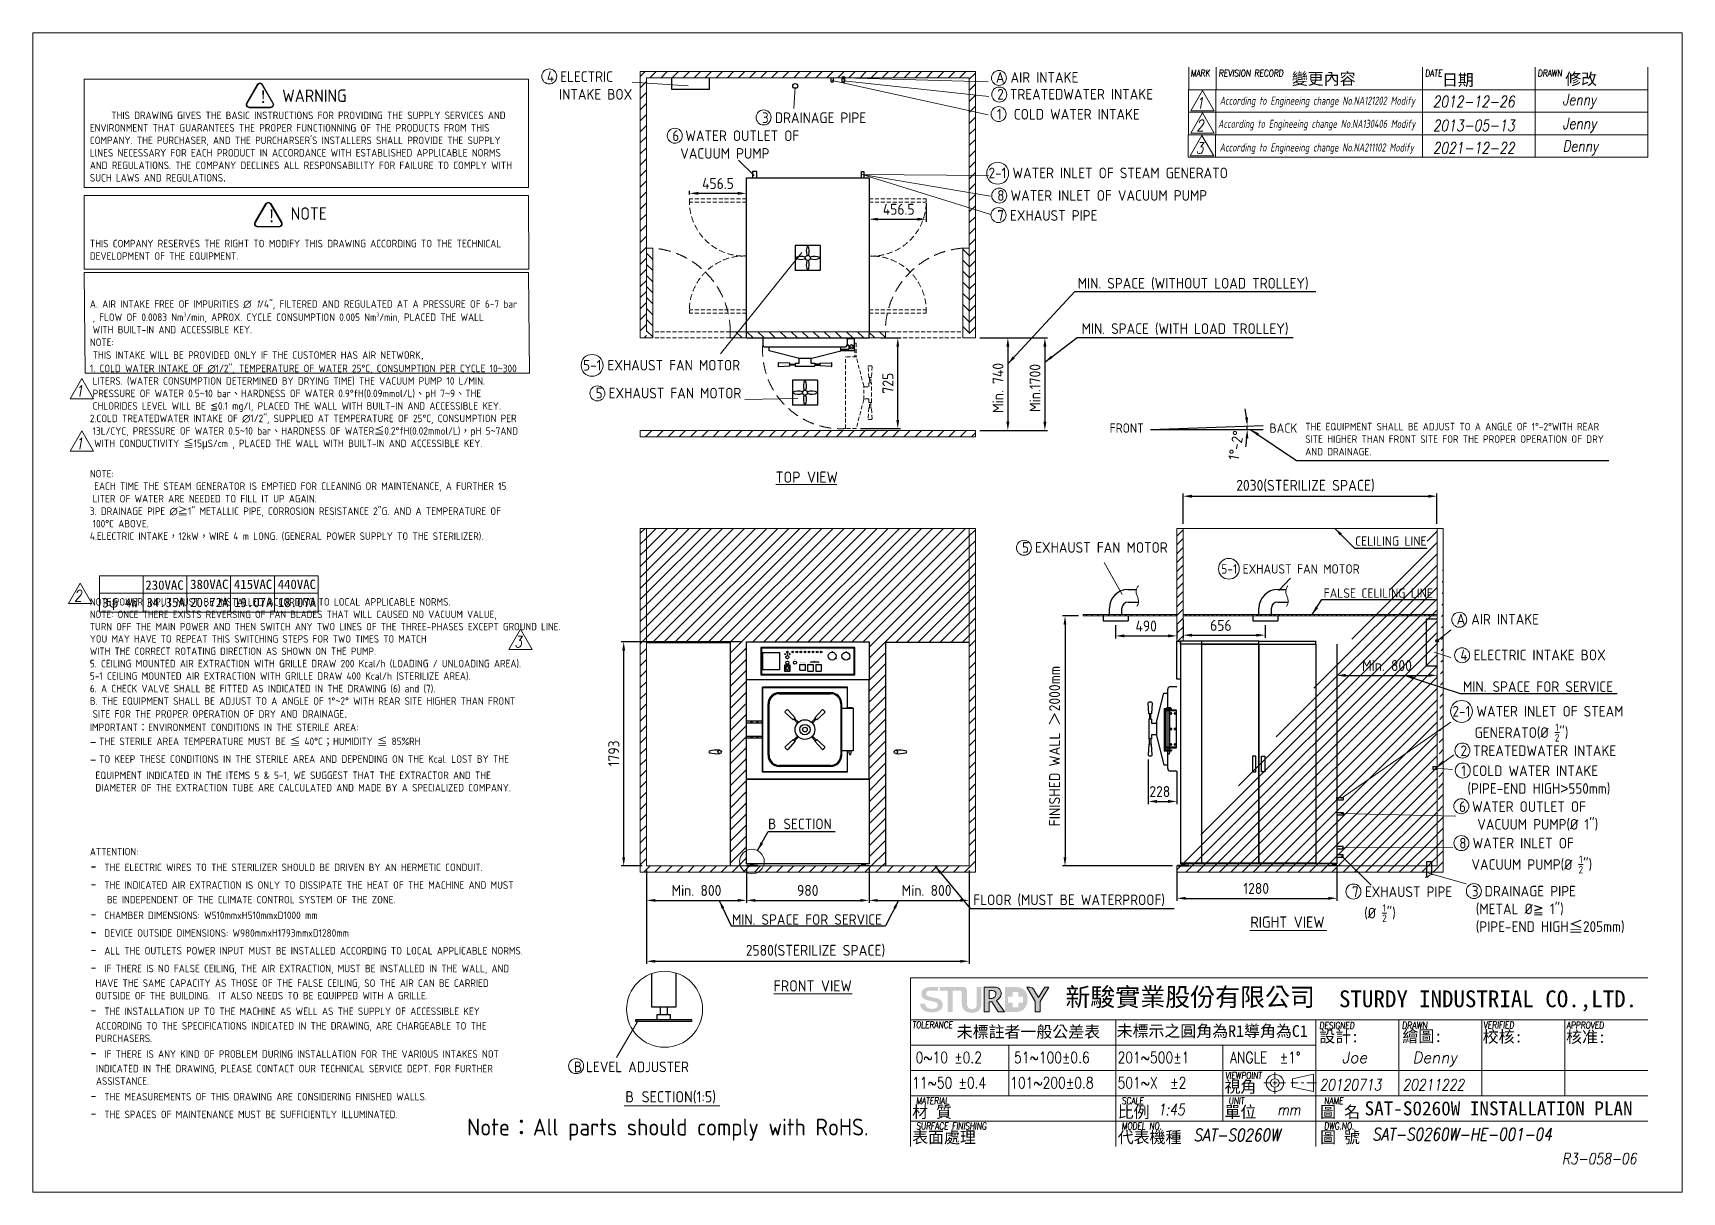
# Model space of a CAD drawing. Header units: millimetres. Extents: x -841000 to -196106, y -22906 to -2215.
# Drawn here: x -209291 to -196106, y -22906 to -13636 of the extents above; entities outside this region: 6.
import ezdxf
from ezdxf.enums import TextEntityAlignment as Align

# ---------------------------------------------------------------- set-up
doc = ezdxf.new("R2010")
doc.units = ezdxf.units.MM
doc.header["$MEASUREMENT"] = 0
doc.linetypes.add('HIDDEN', pattern=[9.525, 6.35, -3.175])
doc.linetypes.add('HIDDEN2', pattern=[4.7625, 3.175, -1.5875])
doc.layers.get('0').update_dxf_attribs({"lineweight": 25})
for name, color, linetype, lineweight in [('D', 3, 'Continuous', 13), ('DIM', 3, 'Continuous', 9), ('F', 7, 'Continuous', 15), ('H', 2, 'HIDDEN', 15), ('HIDDEN', 2, 'HIDDEN2', 9), ('S', 4, 'Continuous', 15), ('T', 4, 'Continuous', 15), ('標註', 5, 'Continuous', 9)]:
    doc.layers.add(name, color=color, linetype=linetype, lineweight=lineweight)
doc.styles.add('2', font='ARIAL.TTF')
doc.styles.get("Standard").update_dxf_attribs({"font": 'KAIU.TTF'})
doc.styles.add('STU25', font='isocp2.shx')
doc.styles.add('Text', font='romans.shx', dxfattribs={"width": 0.8, "oblique": 10})
doc.dimstyles.new('STU25', dxfattribs={"dimscale": 35, "dimtxt": 2.5, "dimasz": 2, "dimexe": 0.6, "dimexo": 1, "dimgap": 1, "dimtad": 1, "dimdsep": 46, "dimtxsty": 'STU25', "dimcen": 2, "dimazin": 2, "dimtfac": 1, "dimtmove": 0, "dimatfit": 3, "dimfxl": 0, "dimtolj": 1, "dimtzin": 0, "dimarcsym": 0})
doc.dimstyles.new('STU25$7', dxfattribs={"dimscale": 35, "dimtxt": 2.5, "dimasz": 2, "dimexe": 1.25, "dimexo": 0.625, "dimgap": 1, "dimtad": 0, "dimdec": 4, "dimdsep": 46, "dimtxsty": 'STU25', "dimcen": 2.5, "dimazin": 2, "dimtfac": 1, "dimtdec": 4, "dimtmove": 0, "dimatfit": 3, "dimfxl": 0, "dimtolj": 1, "dimtzin": 0, "dimarcsym": 0})
pattern_1 = [(45, (14395.04, 22.043), (-44.194174, 44.194174), [])]
pattern_2 = [(135, (14395.04, 138.384), (-44.194174, -44.194174), [])]

msp = doc.modelspace()

# ---------------------------------------------------------------- texts
at = {"lineweight": -3}
for s, p in [('變更內容', (-199225.597, -14048.685)), ('日期', (-198025.436, -14057.585)), ('修改', (-197039.958, -14050.465))]:
    msp.add_text(s, height=93.4085, dxfattribs=at).set_placement(p)
at = {"style": '2'}
for s, width, p in [('POWER', 1.05, (-203258.749, -18567.334)), ('ADD WATER', 1.05, (-203216.249, -18567.341)), ('HEAT', 1.05, (-203183.749, -18567.328)), ('VACUUM', 1.05, (-203151.249, -18567.208)), ('STERI.', 1.05, (-203118.749, -18567.341)), ('EXHAUST', 1.05, (-203086.249, -18567.309)), ('DRY', 1.05, (-203053.749, -18567.333)), ('VACUUM', 1.2, (-203021.243, -18560.77)), ('RELEASE', 1.1, (-203021.249, -18567.357)), ('COMPLETE', 1.05, (-202988.749, -18567.343)), ('CHAMBER  PRESSURE  GAUGE', 1.05, (-202900.749, -18567.343)), ('JACKET  PRESSURE  GAUGE', 1.05, (-202790.749, -18567.277)), ('STAND  BY', 1.05, (-203258.749, -18650.569)), ('START', 1.05, (-203198.749, -18650.457)), ('TEMP. CONTROL', 1.05, (-203135.749, -18677.785)), ('STERI.', 1.05, (-203072.65, -18677.484)), ('TIMER', 1.05, (-203040.999, -18659.803)), ('DRY', 1.05, (-203009.749, -18677.484))]:
    msp.add_text(s, height=3.5, dxfattribs=dict(at, width=width)).set_placement(p, align=Align.BOTTOM_CENTER)
at = {"style": '2', "width": 1.05}
msp.add_text('EMERGENCY', height=3.5, dxfattribs=at).set_placement((-203258.778, -18744.319), align=Align.TOP_CENTER)
at = {"layer": 'D', "color": 4}
msp.add_text('SAT-S0260W INSTALLATION PLAN', height=112.5, dxfattribs=at).set_placement((-198643.845, -22292.844))
at = {"layer": 'D', "attachment_point": 1}
for s, insert, char_height in [('{\\Fisocp2.shx;\\C3;4 ELECTRIC\\P  INTAKE BOX}', (-205181.5, -13942.347), 85), ('{\\Fisocp2.shx;\\C3;A AIR INTAKE}', (-201591.823, -13949.027), 85), ('{\\Fisocp3.shx;\\C3;2 \\Fisocp2.shx;TREATEDWATER INTAKE}', (-201580.637, -14083.253), 85), ('{\\Fisocp2.shx;\\C3;3 DRAINAGE PIPE}', (-203461.617, -14271.36), 85), ('{\\Fisocp2.shx;\\C3;6 WATER OUTLET OF \\P\\f???|b0|i0|c0|p65;  \\Fisocp2.shx;VACUUM PUMP}', (-204178.893, -14415.323), 85), ('{\\Fisocp2.shx;\\C3;2-1 WATER INLET OF STEAM GENERATO}', (-201650.354, -14713.045), 85), ('{\\Fisocp2.shx;\\C3;8 WATER INLET OF VACUUM PUMP}', (-201580.803, -14892.827), 85), ('{\\Fisocp2.shx;\\C3;7 EXHAUST PIPE}', (-201580.794, -15052.919), 85), ('{\\Fisocp2.shx;\\C3;MIN. SPACE (WITHOUT LOAD TROLLEY)}', (-200937.122, -15595.343), 85), ('{\\Fisocp2.shx;\\C3;MIN. SPACE (WITH LOAD TROLLEY)}', (-200906.15, -15958.119), 85), ('{\\Fisocp2.shx;\\C3;5-1 EXHAUST FAN MOTOR}', (-204891.779, -16250.402), 85), ('{\\Fisocp2.shx;\\C3;5 EXHAUST FAN MOTOR}', (-204791.793, -16473.713), 85), ('{\\Fisocp2.shx;\\C3;THE EQUIPMENT SHALL BE ADJUST TO A ANGLE OF 1%%d-2%%dWITH REAR \\PSITE HIGHER THAN FRONT SITE FOR THE PROPER OPERATION OF DRY \\PAND DRAINAGE.}', (-199117.973, -16754.078), 60), ('{\\Fisocp2.shx;\\C11;TOP VIEW}', (-203353.568, -17143.456), 90), ('{\\Fisocp.shx;\\C3;CELILING LINE}', (-198719.743, -17662.038), 75), ('{\\Fisocp2.shx;\\C3;5 EXHAUST FAN MOTOR}', (-201382.428, -17708.283), 85), ('{\\Fisocp2.shx;\\C3;5-1 EXHAUST FAN MOTOR}', (-199790.608, -17884.947), 75), ('{\\Fisocp2.shx;\\C3;FALSE CELILING LINE}', (-198971.274, -18078.271), 75), ('{\\Fisocp2.shx;\\C3;A AIR INTAKE}', (-197908.502, -18282.269), 85), ('{\\Fisocp2.shx;\\C3;4 ELECTRIC INTAKE BOX}', (-197878.115, -18568.44), 85), ('{\\Fisocp2.shx;\\C3;MIN. SPACE FOR SERVICE}', (-197856.768, -18820.964), 85), ('\\A1;{\\Fisocp2.shx;2-1 WATER INLET OF STEAM \\P  \\f???|b0|i0|c0|p65; \\Fisocp2.shx; GENERATO(%%C \\H0.7x;\\S1/2;\\H1.429x;")}', (-197941.129, -19018.218), 85), ('{\\Fisocp2.shx;\\C3;2 TREATEDWATER INTAKE}', (-197877.251, -19334.084), 85), ('{\\Fisocp2.shx;\\C3;1 COLD WATER INTAKE\\P (PIPE-END HIGH\\f新細明體|b0|i0|c136|p18;>\\Fisocp2.shx;550mm)}', (-197869.998, -19494.327), 85), ('{\\Fisocp2.shx;\\C3;B\\f標楷體|b0|i0|c136|p65; \\Fisocp2.shx;SECTION}', (-203413.057, -19919.319), 85), ('\\A1;{\\Fisocp2.shx;8 WATER INLET OF \\P  VACUUM PUMP(%%C \\H0.7x;\\S1/2;\\H1.429x;")}', (-197886.76, -20073.162), 85), ('{\\Fisocp2.shx;\\C3;FLOOR (MUST BE WATERPROOF)}', (-201771.964, -20526.395), 85), ('{\\Fisocp2.shx;\\C3;3 DRAINAGE PIPE \\P\\f???|b0|i0|c0|p65; \\Fisocp2.shx;(METAL %%C\\f新細明體|b0|i0|c136|p18;≧\\Fisocp2.shx; 1")\\P\\f????|b0|i0|c0|p18; \\Fisocp2.shx;(PIPE-END HIGH\\f標楷體|b0|i0|c136|p65;≦\\Fisocp2.shx;205mm)}', (-197786.387, -20457.233), 85), ('{\\Fisocp2.shx;\\C3;MIN. SPACE FOR SERVICE}', (-203701.9, -20683.897), 85), ('{\\Fisocp2.shx;\\C11;RIGHT VIEW}', (-199557.161, -20702.06), 90), ('{\\Fisocp2.shx;\\C11;FRONT VIEW}', (-203369.701, -21212.274), 90), ('{\\Fisocp2.shx;\\C3;B\\f???|b0|i0|c0|p65; \\Fisocp2.shx;LEVEL ADJUSTER}', (-204964.863, -21862.38), 85), ('{\\Fisocp2.shx;\\C11;B\\f標楷體|b0|i0|c136|p65; \\Fisocp2.shx;SECTION(1:5)}', (-204554.354, -22099.046), 90)]:
    msp.add_mtext(s, dxfattribs=dict(at, insert=insert, char_height=char_height))
at = {"layer": 'D', "color": 11, "attachment_point": 1, "style": 'STU25'}
for s, insert, char_height in [('{\\f標楷體|b0|i0|c136|p65;!}', (-207484.377, -14095.488), 100), ('WARNING', (-207297.864, -14087.739), 100), ('{\\A1;}\\P{\\A1;\\H0.70420x;     THIS DRAWING GIVES THE BASIC INSTRUCTIONS FOR PROVIDING THE SUPPLY SERVICES AND}\\P{\\A1;\\H0.70420x;ENVIRONMENT THAT GUARANTEES THE PROPER FUNCTIONNING OF THE PRODUCTS FROM THIS }\\P{\\A1;\\H0.70420x;COMPANY. THE PURCHASER, AND THE PURCHARSER\'S INSTALLERS SHALL PROVIDE THE SUPPLY }\\P{\\A1;\\H0.70420x;LlNES NECESSARY FOR EACH PRODUCT IN ACCORDANCE WITH ESTABLlSHED APPLlCABLE NORMS }\\P{\\A1;\\H0.70420x;AND REGULATIONS. THE COMPANY DECLlNES ALL RESPONSABILlTY FOR FAILURE TO COMPLY WITH }\\P{\\A1;\\H0.70420x;SUCH LAWS AND REGULATIONS}{\\A1;\\F????;\\H0.70420x;.}\\P{\\A1;\\F????;\\H0.70420x;}\\P{\\A1;\\F????;\\H0.70420x;}\\P{\\A1;\\F????;\\H0.70420x;}\\P{\\A1;\\Fisocp2.shx;\\H0.70420x;THIS COMPANY RESERVES THE RIGHT TO MODIFY THIS DRAWING ACCORDING TO THE TECHNICAL }\\P{\\A1;\\Fisocp2.shx;\\H0.70420x;DEVELOPMENT OF THE EQUIPMENT.}\\P{\\A1;\\Fisocp2.shx;\\H0.70420x;}\\P{\\A1;\\Fisocp2.shx;\\H0.70420x;}\\P{\\A1;\\Fisocp2.shx;\\H0.70420x;A. AIR INTAKE FREE OF IMPURITIES ∅ }{\\A1;\\fISOCP2|b0|i1|c0|p2;\\H0.70420x;1}{\\A1;\\Fisocp2.shx;\\H0.70420x;/4"}{\\A1;\\fISOCP2|b0|i1|c0|p2;\\H0.70420x;, }{\\A1;\\Fisocp2.shx;\\H0.70420x;FILTERED AND REGULATED AT A PRESSURE OF 6-7 bar}\\P{\\A1;\\F????;\\H0.70420x; }{\\A1;\\Fisocp2.shx;\\H0.70420x;, FLOW OF 0.0083 Nm{\\A1;\\Fisocp2.shx;\\H0.49294x;\\S3^ ;}}{\\A1;\\Fisocp2.shx;\\H0.70441x;/min, APROX. CYCLE CONSUMPTION 0.005 Nm{\\A1;\\Fisocp2.shx;\\H0.49309x;\\S3^ ;}}{\\A1;\\Fisocp2.shx;\\H0.70462x;/min, PLACED THE WALL }\\P{\\A1;\\F????;\\H0.70462x; }{\\A1;\\Fisocp2.shx;\\H0.70462x;WITH BUILT-IN AND ACCESSIBLE KEY.}\\P{\\A1;\\Fisocp2.shx;\\H0.70462x;NOTE:}\\P{\\A1;\\F????;\\H0.70462x; }{\\A1;\\Fisocp2.shx;\\H0.70462x;THIS INTAKE WILL BE PROVIDED ONLY IF THE CUSTOMER HAS AIR NETWORK}{\\A1;\\fArial|b0|i0|c0|p34;\\H0.77508x;.}\\P{\\A1;\\Fisocp2.shx;\\H0.70432x;1. COLD WATER INTAKE OF ∅1/2", TEMPERATURE OF WATER 25°C, CONSUMPTION PER CYCLE 10}{\\A1;\\f細明體|b0|i0|c136|p49;\\H0.70432x;~}{\\A1;\\Fisocp2.shx;\\H0.70432x;300 }\\P{\\A1;\\F???;\\H0.70432x; }{\\A1;\\Fisocp2.shx;\\H0.70432x;LITERS. (WATER CONSUMPTION DETERMINED BY DRYING TIME) THE VACUUM PUMP 10 L/MIN. }\\P{\\A1;\\F???;\\H0.70432x; }{\\A1;\\Fisocp2.shx;\\H0.70432x;PRESSURE OF WATER 0.5}{\\A1;\\f細明體|b0|i0|c136|p49;\\H0.70432x;~}{\\A1;\\Fisocp2.shx;\\H0.70432x;10 bar}{\\A1;\\f標楷體|b0|i0|c136|p65;\\H0.70432x;、}{\\A1;\\Fisocp2.shx;\\H0.70432x;HARDNESS OF WATER 0.9°fH(0.09mmol/L)}{\\A1;\\f標楷體|b0|i0|c136|p65;\\H0.70432x;、}{\\A1;\\Fisocp2.shx;\\H0.70432x;pH 7}{\\A1;\\f細明體|b0|i0|c136|p49;\\H0.70432x;~}{\\A1;\\Fisocp2.shx;\\H0.70432x;9}{\\A1;\\f標楷體|b0|i0|c136|p65;\\H0.70432x;、}{\\A1;\\Fisocp2.shx;\\H0.70432x;THE }\\P{\\A1;\\F???;\\H0.70432x; }{\\A1;\\Fisocp2.shx;\\H0.70432x;CHLORIDES LEVEL WILL BE }{\\A1;\\f新細明體|b0|i0|c136|p16;\\H0.70432x;≦}{\\A1;\\Fisocp2.shx;\\H0.70432x;0.1 mg/l, PLACED THE WALL WITH BUILT-IN AND ACCESSIBLE KEY.}\\P{\\A1;\\Fisocp2.shx;\\H0.70432x;2.COLD TREATEDWATER INTAKE OF ∅1/2", SUPPLIED AT TEMPERATURE OF 25°C, CONSUMPTION PER }\\P{\\A1;\\F????;\\H0.70432x; }{\\A1;\\Fisocp2.shx;\\H0.70432x;13L/CYC, PRESSURE OF WATER 0.5}{\\A1;\\f細明體|b0|i0|c136|p49;\\H0.70432x;~}{\\A1;\\Fisocp2.shx;\\H0.70432x;10 bar}{\\A1;\\f標楷體|b0|i0|c136|p65;\\H0.70432x;、}{\\A1;\\Fisocp2.shx;\\H0.70432x;HARDNESS OF WATER}{\\A1;\\f標楷體|b0|i0|c136|p65;\\H0.70432x;≦}{\\A1;\\Fisocp2.shx;\\H0.70432x;0.2°fH(0.02mmol/L)}{\\A1;\\f標楷體|b0|i0|c136|p65;\\H0.70432x;，}{\\A1;\\Fisocp2.shx;\\H0.70432x;pH 5}{\\A1;\\f細明體|b0|i0|c136|p49;\\H0.70432x;~}{\\A1;\\Fisocp2.shx;\\H0.70432x;7AND }\\P{\\A1;\\Fisocp2.shx;\\H0.70432x; WITH CONDUCTIVITY }{\\A1;\\f標楷體|b0|i0|c136|p65;\\H0.70432x;≦}{\\A1;\\Fisocp2.shx;\\H0.70432x;15}{\\A1;\\f新細明體|b0|i0|c136|p16;\\H0.70432x;μ}{\\A1;\\Fisocp2.shx;\\H0.70432x;S/cm , PLACED THE WALL WITH BUILT-IN AND ACCESSIBLE KEY.}\\P{\\A1;\\Fisocp2.shx;\\H0.70432x;}\\P{\\A1;\\Fisocp2.shx;\\H0.70432x;NOTE:}\\P{\\A1;\\Fisocp2.shx;\\H0.70432x; EACH TIME THE STEAM GENERATOR IS EMPTIED FOR CLEANING OR MAINTENANCE, A FURTHER 15 }\\P{\\A1;\\F???;\\H0.70432x; }{\\A1;\\Fisocp2.shx;\\H0.70432x;LITER OF WATER ARE NEEDED TO FILL IT UP AGAIN.}\\P{\\A1;\\Fisocp2.shx;\\H0.70432x;3. DRAINAGE PIPE ∅}{\\A1;\\f標楷體|b0|i0|c136|p65;\\H0.70432x;≧}{\\A1;\\Fisocp2.shx;\\H0.70432x;1" METALLIC PIPE, CORROSION RESISTANCE 2"G. AND A TEMPERATURE OF }\\P{\\A1;\\F???;\\H0.70432x; }{\\A1;\\Fisocp2.shx;\\H0.70432x;100°C ABOVE.}\\P{\\A1;\\Fisocp2.shx;\\H0.70432x;4.ELECTRIC INTAKE}{\\A1;\\f標楷體|b0|i0|c136|p65;\\H0.70432x;，}{\\A1;\\Fisocp2.shx;\\H0.70432x;12kW}{\\A1;\\f標楷體|b0|i0|c136|p65;\\H0.70432x;，}{\\A1;\\Fisocp2.shx;\\H0.70432x;WIRE 4 m LONG. (GENERAL POWER SUPPLY TO THE STERILIZER).}\\P{\\A1;\\Fisocp2.shx;\\H0.70432x;}\\P{\\A1;\\Fisocp2.shx;\\H0.70432x;}\\P{\\A1;\\Fisocp2.shx;\\H0.70432x;}\\P{\\A1;\\Fisocp2.shx;\\H0.70432x;NOTE:POWER INPUT MUST BE INSTALLED ACCORDING TO LOCAL APPLICABLE NORMS.}\\P{\\A1;\\H0.69311x;NOTE: ONCE THERE EXISTS REVERSING OF FAN BLADES THAT WILL CAUSED NO VACUUM VALUE, }\\P{\\A1;\\H0.69311x;TURN OFF THE MAIN POWER AND THEN SWITCH ANY TWO LINES OF THE THREE-PHASES EXCEPT GROUND LINE. }\\P{\\A1;\\H0.69311x;YOU MAY HAVE TO REPEAT THIS SWITCHING STEPS FOR TWO TIMES TO MATCH }\\P{\\A1;\\H0.69311x;WITH THE CORRECT ROTATING DIRECTION AS SHOWN ON THE PUMP. }\\P{\\A1;\\Fisocp2.shx;\\H0.70432x;5. CEILING MOUNTED AIR EXTRACTION WITH GRILLE DRAW 200 Kcal/h (LOADING / UNLOADING AREA).}\\P{\\A1;\\Fisocp2.shx;\\H0.70432x;5-1 CEILING MOUNTED AIR EXTRACTION WITH GRILLE DRAW 400 Kcal/h (STERILIZE AREA).}\\P{\\A1;\\Fisocp2.shx;\\H0.70432x;6. A CHECK VALVE SHALL BE FITTED AS INDICATED IN THE DRAWING (6) and (7).}\\P{\\A1;\\Fisocp2.shx;\\H0.70432x;B. THE EQUIPMENT SHALL BE ADJUST TO A ANGLE OF 1°}{\\A1;\\f細明體|b0|i0|c136|p49;\\H0.70432x;~}{\\A1;\\Fisocp2.shx;\\H0.70432x;2° WITH REAR SITE HIGHER THAN FRONT }\\P{\\A1;\\F???;\\H0.70432x; }{\\A1;\\Fisocp2.shx;\\H0.70432x;SITE FOR THE PROPER OPERATION OF DRY AND DRAINAGE}{\\A1;\\fArial|b0|i0|c0|p34;\\H0.77475x;.}\\P{\\A1;\\Fisocp2.shx;\\H0.70402x;IMPORTANT}{\\A1;\\f標楷體|b0|i0|c136|p65;\\H0.70402x;：}{\\A1;\\Fisocp2.shx;\\H0.70402x;ENVIRONMENT CONDITIONS IN THE STERILE AREA:}\\P{\\A1;\\Fisocp2.shx;\\H1.00000x;-}{\\A1;\\F???;\\H0.70420x; }{\\A1;\\Fisocp2.shx;\\H0.70420x;THE STERILE AREA TEMPERATURE MUST BE }{\\A1;\\f標楷體|b0|i0|c136|p65;\\H0.70420x;≦}{\\A1;\\Fisocp2.shx;\\H0.70420x; 40°C}{\\A1;\\f標楷體|b0|i0|c136|p65;\\H0.70420x;；}{\\A1;\\Fisocp2.shx;\\H0.70420x;HUMIDITY }{\\A1;\\f標楷體|b0|i0|c136|p65;\\H0.70420x;≦}{\\A1;\\Fisocp2.shx;\\H0.70420x; 85%RH}\\P{\\A1;\\Fisocp2.shx;\\H1.00000x;-}{\\A1;\\F???;\\H0.70420x; }{\\A1;\\Fisocp2.shx;\\H0.70420x;TO KEEP THESE CONDITIONS IN THE STERILE AREA AND DEPENDING ON THE Kcal. LOST BY THE }\\P{\\A1;\\F???;\\H0.70420x;  }{\\A1;\\Fisocp2.shx;\\H0.70420x;EQUIPMENT INDICATED IN THE ITEMS 5 & 5-1, WE SUGGEST THAT THE EXTRACTOR AND THE }\\P{\\A1;\\F???;\\H0.70420x;  }{\\A1;\\Fisocp2.shx;\\H0.70420x;DIAMETER OF THE EXTRACTION TUBE ARE CALCULATED AND MADE BY A SPECIALIZED COMPANY.}', (-208836, -14122.918), 85.123334), ('NOTE', (-207230.622, -15030.142), 100), ('{\\f標楷體|b0|i0|c136|p65;!}', (-207417.134, -15049.511), 100), ('{\\f標楷體|b0|i0|c136|p65;230VAC}', (-208391.949, -18013.964), 75), ('{\\f標楷體|b0|i0|c136|p65;380VAC}', (-208034.065, -18007.778), 75), ('{\\f標楷體|b0|i0|c136|p65;415VAC}', (-207684.065, -18007.778), 75), ('{\\f標楷體|b0|i0|c136|p65;440VAC}', (-207334.065, -18007.778), 75), ('{\\f標楷體|b0|i0|c136|p65;3ψ 4W}', (-208736.384, -18155.464), 75), ('{\\f標楷體|b0|i0|c136|p65;34.35A}', (-208382.973, -18152.794), 75), ('{\\f標楷體|b0|i0|c136|p65;20.72A}', (-208034.178, -18152.794), 75), ('{\\f標楷體|b0|i0|c136|p65;19.07A}', (-207682.571, -18152.794), 75), ('{\\f標楷體|b0|i0|c136|p65;18.07A}', (-207332.571, -18152.794), 75), ('ATTENTION:\\P{\\f標楷體|b0|i0|c136|p65;\\H1.42x;- }THE ELECTRIC WIRES TO THE STERILIZER SHOULD BE DRIVEN BY AN HERMETIC CONDUIT.  \\P{\\f標楷體|b0|i0|c136|p65;\\H1.42x;- }THE INDICATED AIR EXTRACTION IS ONLY TO DISSIPATE THE HEAT OF THE MACHINE AND MUST \\P    BE INDEPENDENT OF THE CLIMATE CONTROL SYSTEM OF THE ZONE.\\P{\\f標楷體|b0|i0|c136|p65;\\H1.42x;- }CHAMBER DIMENSIONS: W510mmxH510mmxD1000 mm\\P{\\f標楷體|b0|i0|c136|p65;\\H1.42x;- }DEVICE OUTSIDE DIMENSIONS: W980mmxH1793mmxD1280mm\\P{\\f標楷體|b0|i0|c136|p65;\\H1.42x;- }ALL THE OUTLETS POWER INPUT MUST BE INSTALLED ACCORDING TO LOCAL APPLICABLE NORMS.\\P{\\f標楷體|b0|i0|c136|p65;\\H1.42x;- }IF THERE IS NO FALSE CEILING, THE AIR EXTRACTION, MUST BE INSTALLED IN THE WALL, AND \\P{\\f???|b0|i0|c0|p65;  }HAVE THE SAME CAPACITY AS THOSE OF THE FALSE CEILING, SO THE AIR CAN BE CARRIED \\P{\\f???|b0|i0|c0|p65;  }OUTSIDE OF THE BUILDING.  IT ALSO NEEDS TO BE EQUIPPED WITH A GRILLE.\\P{\\f標楷體|b0|i0|c136|p65;\\H1.42x;- }THE INSTALLATION UP TO THE MACHINE AS WELL AS THE SUPPLY OF ACCESSIBLE KEY \\P{\\f???|b0|i0|c0|p65;  }ACCORDING TO THE SPECIFICATIONS INDICATED IN THE DRAWING, ARE CHARGEABLE TO THE \\P{\\f???|b0|i0|c0|p65;  }PURCHASERS.{\\fArial|b0|i0|c0|p34;\\H1.1x; \\P\\f標楷體|b0|i0|c136|p65;\\H1.291x;- }IF THERE IS ANY KIND OF PROBLEM DURING INSTALLATION FOR THE VARIOUS INTAKES NOT \\P{\\f???|b0|i0|c0|p65;\\H1.1x;  }INDICATED IN THE DRAWING, PLEASE CONTACT OUR TECHNICAL SERVICE DEPT. FOR FURTHER \\P{\\f???|b0|i0|c0|p65;\\H1.1x;  }ASSISTANCE.\\P{\\f標楷體|b0|i0|c136|p65;\\H1.42x;- }THE MEASUREMENTS OF THIS DRAWING ARE CONSIDERING FINISHED WALLS.\\P{\\f標楷體|b0|i0|c136|p65;\\H1.42x;- }THE SPACES OF MAINTENANCE MUST BE SUFFICIENTLY ILLUMINATED.', (-208836, -20153.785), 59.94601)]:
    msp.add_mtext(s, dxfattribs=dict(at, insert=insert, char_height=char_height))
at = {"layer": 'D', "char_height": 85, "attachment_point": 1, "style": 'STU25'}
for s, insert in [('1  COLD WATER INTAKE', (-201583.907, -14243.394)), ('6 WATER OUTLET OF \\P   VACUUM PUMP(%%C 1")', (-197888.592, -19780.842)), ('\\A1;7 EXHAUST PIPE\\P  (%%C {\\H0.7x;\\S1/2;}")', (-198743.861, -20461.943))]:
    msp.add_mtext(s, dxfattribs=dict(at, insert=insert))
at = {"layer": 'D', "char_height": 75, "width": 218.181, "attachment_point": 1}
for s, insert in [('{\\Fisocp2.shx;FRONT}', (-200682.293, -16758.296)), ('{\\Fisocp2.shx;BACK}', (-199403.77, -16758.747))]:
    msp.add_mtext(s, dxfattribs=dict(at, insert=insert))
at = {"layer": 'D', "color": 0, "insert": (-205819.037, -22319.047), "char_height": 135.00867, "attachment_point": 1, "style": 'STU25'}
msp.add_mtext('Note{\\f標楷體|b0|i0|c136|p65;：}All parts should comply with RoHS.', dxfattribs=at)
at = {"layer": 'F', "color": 1, "lineweight": 15, "style": 'Text', "oblique": 5, "width": 0.8}
for s, p in [('MARK', (-200035.03, -13984.2)), ('REVISION RECORD', (-199810.03, -13984.2)), ('DATE', (-198159.88, -13984.2)), ('DRAWN', (-197259.88, -13984.2))]:
    msp.add_text(s, height=54, dxfattribs=at).set_placement(p)
at = {"layer": 'T', "lineweight": 20, "style": 'Text', "oblique": 10, "width": 0.8}
for s, height, p in [('1', 90, (-199989.653, -14241.027)), ('2012-12-26', 90, (-198098.553, -14229.594)), ('Jenny', 90, (-197062.095, -14213.794)), ('2', 90, (-199989.653, -14421.027)), ('2013-05-13', 90, (-198097.888, -14420.536)), ('Jenny', 90, (-197061.429, -14404.736)), ('Denny', 90, (-197061.429, -14584.736)), ('3', 90, (-199992.795, -14601.164)), ('2021-12-22', 90, (-198097.888, -14600.536)), ('1', 90, (-208949.375, -16544.43)), ('1', 90, (-208949.375, -16963.398)), ('2', 90, (-208961.467, -18181.62)), ('3', 90, (-205442.486, -18549.752)), ('20120713', 90, (-199003.588, -22092.629)), ('20211222', 90, (-198339.838, -22092.629)), ('1:45', 90, (-200297.241, -22291.506)), ('mm', 90, (-199340.624, -22291.251)), ('SAT-S0260W', 99, (-200010.281, -22499.109)), ('SAT-S0260W-HE-001-04', 99, (-198582.502, -22492.815))]:
    msp.add_text(s, height=height, dxfattribs=at).set_placement(p)
at = {"layer": 'T', "lineweight": 20, "style": 'Text', "oblique": 10}
for s, p in [('Joe', (-198826.269, -21874.716)), ('Denny', (-198261.214, -21874.716))]:
    msp.add_text(s, height=90, dxfattribs=at).set_placement(p)
at = {"layer": 'T', "linetype": 'Continuous', "lineweight": 20, "attachment_point": 1, "style": 'Text'}
for s, insert, char_height in [('{\\Fisocp2.shx|c136;According to Engineeing change No.NA121202 Modify}', (-199802.011, -14145.049), 65), ('{\\Fisocp2.shx|c136;According to Engineeing change No.NA130406 Modify}', (-199814.958, -14330.001), 65), ('{\\Fisocp2.shx|c136;According to Engineeing change No.NA211102 Modify}', (-199802.694, -14519.113), 65), ('{R3-058-06}', (-197064.93, -22593.856), 90)]:
    msp.add_mtext(s, dxfattribs=dict(at, insert=insert, char_height=char_height))
at = {"layer": '標註', "char_height": 20, "attachment_point": 1}
for insert in [(-215875.215, -2215.475), (-215729.292, -2277.19), (-840999.657, -10794.562), (-840853.735, -10856.277), (-640252.717, -17119.924), (-640106.795, -17181.639)]:
    msp.add_mtext('\\A1;', dxfattribs=dict(at, insert=insert))

# ---------------------------------------------------------------- blocks, each defined once
blk = doc.blocks.new('*D1')
at = {"layer": 'D', "color": 0, "lineweight": -2}
for p, q in [((-200095, -18333), (-200095, -18473)), ((-200025, -18452), (-199509, -18452)), ((-199439, -18372), (-199439, -18473))]:
    blk.add_line(p, q, dxfattribs=at)
at = {"layer": 'D', "color": 0}
for points in [[(-200025, -18441), (-200025, -18464), (-200095, -18452)], [(-199509, -18464), (-199509, -18441), (-199439, -18452)]]:
    blk.add_solid(points, dxfattribs=at)
at = {"layer": 'Defpoints', "color": 0}
for p in [(-200095, -18298), (-199439, -18337), (-199439, -18452)]:
    blk.add_point(p, dxfattribs=at)
at = {"layer": 'D', "color": 0, "insert": (-199793, -18374), "char_height": 87.5, "attachment_point": 5, "style": 'STU25'}
blk.add_mtext('\\A1;656', dxfattribs=at)
blk = doc.blocks.new('*D2')
at = {"layer": 'D', "color": 0, "lineweight": -2}
for p, q in [((-204386, -20333), (-204386, -20594)), ((-203586, -20315), (-203586, -20594)), ((-204316, -20573), (-203656, -20573))]:
    blk.add_line(p, q, dxfattribs=at)
at = {"layer": 'D', "color": 0}
for points in [[(-204316, -20562), (-204316, -20585), (-204386, -20573)], [(-203656, -20585), (-203656, -20562), (-203586, -20573)]]:
    blk.add_solid(points, dxfattribs=at)
at = {"layer": 'Defpoints', "color": 0}
for p in [(-204386, -20298), (-203586, -20280), (-203586, -20573)]:
    blk.add_point(p, dxfattribs=at)
at = {"layer": 'D', "color": 0, "insert": (-203986, -20494), "char_height": 87.5, "attachment_point": 5, "style": 'STU25'}
blk.add_mtext('\\A1;Min. 800', dxfattribs=at)
blk = doc.blocks.new('*D3')
at = {"layer": 'D', "color": 0, "lineweight": -2}
for p, q in [((-202606, -20315), (-202606, -20594)), ((-201806, -20333), (-201806, -20594)), ((-202536, -20573), (-201876, -20573))]:
    blk.add_line(p, q, dxfattribs=at)
at = {"layer": 'D', "color": 0}
for points in [[(-202536, -20562), (-202536, -20585), (-202606, -20573)], [(-201876, -20585), (-201876, -20562), (-201806, -20573)]]:
    blk.add_solid(points, dxfattribs=at)
at = {"layer": 'Defpoints', "color": 0}
for p in [(-202606, -20280), (-201806, -20298), (-201806, -20573)]:
    blk.add_point(p, dxfattribs=at)
at = {"layer": 'D', "color": 0, "insert": (-202146, -20494), "char_height": 87.5, "attachment_point": 5, "style": 'STU25'}
blk.add_mtext('\\A1;Min. 800', dxfattribs=at)
blk = doc.blocks.new('*D4')
at = {"layer": 'D', "color": 0, "lineweight": -2}
for p, q in [((-203621, -18505), (-204589, -18505)), ((-204568, -18575), (-204568, -20228)), ((-204421, -20298), (-204589, -20298))]:
    blk.add_line(p, q, dxfattribs=at)
at = {"layer": 'D', "color": 0}
for points in [[(-204556, -18575), (-204579, -18575), (-204568, -18505)], [(-204579, -20228), (-204556, -20228), (-204568, -20298)]]:
    blk.add_solid(points, dxfattribs=at)
at = {"layer": 'Defpoints', "color": 0}
for p in [(-203586, -18505), (-204568, -20298), (-204386, -20298)]:
    blk.add_point(p, dxfattribs=at)
at = {"layer": 'D', "color": 0, "insert": (-204647, -19398), "char_height": 87.5, "attachment_point": 5, "rotation": 90, "style": 'STU25'}
blk.add_mtext('\\A1;1793', dxfattribs=at)
blk = doc.blocks.new('*D5')
at = {"layer": 'D', "color": 0, "lineweight": -2}
for p, q in [((-198865, -18769), (-198865, -18795)), ((-198795, -18774), (-198135, -18774)), ((-198065, -18769), (-198065, -18795))]:
    blk.add_line(p, q, dxfattribs=at)
at = {"layer": 'D', "color": 0}
for points in [[(-198795, -18762), (-198795, -18786), (-198865, -18774)], [(-198135, -18786), (-198135, -18762), (-198065, -18774)]]:
    blk.add_solid(points, dxfattribs=at)
at = {"layer": 'Defpoints', "color": 0}
for p in [(-198865, -18734), (-198065, -18734), (-198065, -18774)]:
    blk.add_point(p, dxfattribs=at)
at = {"layer": 'D', "color": 0, "insert": (-198465, -18695), "char_height": 87.5, "attachment_point": 5, "style": 'STU25'}
blk.add_mtext('\\A1;{\\Fisocp2.shx;Min. 800}', dxfattribs=at)
blk = doc.blocks.new('*D8')
at = {"layer": 'D', "color": 0, "lineweight": -2}
for p, q in [((-200145, -20333), (-200145, -20578)), ((-198865, -20313), (-198865, -20578)), ((-200075, -20557), (-198935, -20557))]:
    blk.add_line(p, q, dxfattribs=at)
at = {"layer": 'D', "color": 0}
for points in [[(-200075, -20545), (-200075, -20568), (-200145, -20557)], [(-198935, -20568), (-198935, -20545), (-198865, -20557)]]:
    blk.add_solid(points, dxfattribs=at)
at = {"layer": 'Defpoints', "color": 0}
for p in [(-200145, -20298), (-198865, -20278), (-198865, -20557)]:
    blk.add_point(p, dxfattribs=at)
at = {"layer": 'D', "color": 0, "insert": (-199511, -20478), "char_height": 87.5, "attachment_point": 5, "style": 'STU25'}
blk.add_mtext('\\A1;1280', dxfattribs=at)
blk = doc.blocks.new('*D9')
at = {"layer": 'D', "color": 0, "lineweight": -2}
for p, q in [((-201721, -16075), (-201475, -16075)), ((-201496, -16145), (-201496, -16745)), ((-201721, -16815), (-201475, -16815))]:
    blk.add_line(p, q, dxfattribs=at)
at = {"layer": 'D', "color": 0}
for points in [[(-201484, -16145), (-201508, -16145), (-201496, -16075)], [(-201508, -16745), (-201484, -16745), (-201496, -16815)]]:
    blk.add_solid(points, dxfattribs=at)
at = {"layer": 'Defpoints', "color": 0}
for p in [(-201756, -16075), (-201756, -16815), (-201496, -16815)]:
    blk.add_point(p, dxfattribs=at)
at = {"layer": 'D', "color": 0, "insert": (-201575, -16475), "char_height": 87.5, "attachment_point": 5, "rotation": 90, "style": 'STU25'}
blk.add_mtext('\\A1;{\\Fisocp2.shx;Min. 740}', dxfattribs=at)
blk = doc.blocks.new('*D10')
at = {"layer": 'D', "color": 0, "lineweight": -2}
for p, q in [((-201721, -16075), (-201179, -16075)), ((-201200, -16145), (-201200, -16745)), ((-201721, -16815), (-201179, -16815))]:
    blk.add_line(p, q, dxfattribs=at)
at = {"layer": 'D', "color": 0}
for points in [[(-201188, -16145), (-201212, -16145), (-201200, -16075)], [(-201212, -16745), (-201188, -16745), (-201200, -16815)]]:
    blk.add_solid(points, dxfattribs=at)
at = {"layer": 'Defpoints', "color": 0}
for p in [(-201756, -16075), (-201756, -16815), (-201200, -16815)]:
    blk.add_point(p, dxfattribs=at)
at = {"layer": 'D', "color": 0, "insert": (-201279, -16475), "char_height": 87.5, "attachment_point": 5, "rotation": 90, "style": 'STU25'}
blk.add_mtext('\\A1;{\\Fisocp2.shx;Min.1700}', dxfattribs=at)
blk = doc.blocks.new('*D11')
at = {"layer": 'D', "color": 0, "lineweight": -2}
for p, q in [((-200635, -18372), (-200635, -18479)), ((-200565, -18458), (-200215, -18458)), ((-200145, -18372), (-200145, -18479))]:
    blk.add_line(p, q, dxfattribs=at)
at = {"layer": 'D', "color": 0}
for points in [[(-200565, -18446), (-200565, -18470), (-200635, -18458)], [(-200215, -18470), (-200215, -18446), (-200145, -18458)]]:
    blk.add_solid(points, dxfattribs=at)
at = {"layer": 'Defpoints', "color": 0}
for p in [(-200635, -18337), (-200145, -18337), (-200145, -18458)]:
    blk.add_point(p, dxfattribs=at)
at = {"layer": 'D', "color": 0, "insert": (-200390, -18379), "char_height": 87.5, "attachment_point": 5, "style": 'STU25'}
blk.add_mtext('\\A1;490', dxfattribs=at)
blk = doc.blocks.new('*D12')
at = {"layer": 'D', "color": 0, "lineweight": -2}
for p, q in [((-202511, -16075), (-202355, -16075)), ((-202376, -16730), (-202376, -16145)), ((-202673, -16800), (-202355, -16800))]:
    blk.add_line(p, q, dxfattribs=at)
at = {"layer": 'D', "color": 0}
for points in [[(-202365, -16145), (-202388, -16145), (-202376, -16075)], [(-202388, -16730), (-202365, -16730), (-202376, -16800)]]:
    blk.add_solid(points, dxfattribs=at)
at = {"layer": 'Defpoints', "color": 0}
for p in [(-202546, -16075), (-202376, -16075), (-202708, -16800)]:
    blk.add_point(p, dxfattribs=at)
at = {"layer": 'D', "color": 0, "insert": (-202455, -16437), "char_height": 87.5, "attachment_point": 5, "rotation": 90, "style": 'STU25'}
blk.add_mtext('\\A1;725', dxfattribs=at)
blk = doc.blocks.new('*D13')
at = {"layer": 'D', "color": 0, "lineweight": -2}
for p, q in [((-200373, -19446), (-200373, -19803)), ((-200145, -19542), (-200145, -19803)), ((-200303, -19782), (-200215, -19782))]:
    blk.add_line(p, q, dxfattribs=at)
at = {"layer": 'D', "color": 0}
for points in [[(-200303, -19770), (-200303, -19794), (-200373, -19782)], [(-200215, -19794), (-200215, -19770), (-200145, -19782)]]:
    blk.add_solid(points, dxfattribs=at)
at = {"layer": 'Defpoints', "color": 0}
for p in [(-200373, -19411), (-200145, -19507), (-200145, -19782)]:
    blk.add_point(p, dxfattribs=at)
at = {"layer": 'D', "color": 0, "insert": (-200281, -19703), "char_height": 87.5, "attachment_point": 5, "style": 'STU25'}
blk.add_mtext('\\A1;228', dxfattribs=at)
blk = doc.blocks.new('*D14')
at = {"layer": 'D', "color": 0, "lineweight": -2}
for p, q in [((-202606, -14998), (-202606, -15146)), ((-202149, -14998), (-202149, -15146)), ((-202536, -15125), (-202219, -15125))]:
    blk.add_line(p, q, dxfattribs=at)
at = {"layer": 'D', "color": 0}
for points in [[(-202536, -15114), (-202536, -15137), (-202606, -15125)], [(-202219, -15137), (-202219, -15114), (-202149, -15125)]]:
    blk.add_solid(points, dxfattribs=at)
at = {"layer": 'Defpoints', "color": 0}
for p in [(-202606, -14963), (-202149, -14963), (-202149, -15125)]:
    blk.add_point(p, dxfattribs=at)
at = {"layer": 'D', "color": 0, "insert": (-202369, -15046), "char_height": 87.5, "attachment_point": 5, "style": 'STU25'}
blk.add_mtext('\\A1;456.5', dxfattribs=at)
blk = doc.blocks.new('*D15')
at = {"layer": 'D', "color": 0, "lineweight": -2}
for p, q in [((-204042, -14928), (-204042, -14898)), ((-203586, -14928), (-203586, -14898)), ((-203656, -14919), (-203972, -14919))]:
    blk.add_line(p, q, dxfattribs=at)
at = {"layer": 'D', "color": 0}
for points in [[(-203972, -14907), (-203972, -14930), (-204042, -14919)], [(-203656, -14930), (-203656, -14907), (-203586, -14919)]]:
    blk.add_solid(points, dxfattribs=at)
at = {"layer": 'Defpoints', "color": 0}
for p in [(-204042, -14919), (-204042, -14963), (-203586, -14963)]:
    blk.add_point(p, dxfattribs=at)
at = {"layer": 'D', "color": 0, "insert": (-203814, -14840), "char_height": 87.5, "attachment_point": 5, "style": 'STU25'}
blk.add_mtext('\\A1;456.5', dxfattribs=at)
blk = doc.blocks.new('外箱組面板側面')
for p, q in [((3566, -6862), (3566, -6557)), ((3566, -6557), (3596, -6557)), ((3596, -6557), (3596, -6862)), ((3765, -6557), (3596, -6557)), ((3596, -6582), (3596, -6557)), ((3765, -6582), (3596, -6582)), ((3765, -6582), (3765, -6557)), ((4678, -6582), (4678, -6557)), ((3596, -6862), (3566, -6862))]:
    blk.add_line(p, q)
at = {"color": 0}
for p, q in [((4221, -6557), (3765, -6557)), ((3765, -6582), (3765, -6557)), ((4221, -6582), (3765, -6582)), ((4221, -6557), (4678, -6557)), ((4221, -6582), (4221, -6557)), ((4221, -6582), (4221, -6557)), ((4221, -6582), (4678, -6582))]:
    blk.add_line(p, q, dxfattribs=at)
blk = doc.blocks.new('*D17')
at = {"layer": 'D', "color": 0, "lineweight": -2}
for p, q in [((-203586, -20315), (-203586, -20594)), ((-202606, -20315), (-202606, -20594)), ((-203516, -20573), (-202676, -20573))]:
    blk.add_line(p, q, dxfattribs=at)
at = {"layer": 'D', "color": 0}
for points in [[(-203516, -20562), (-203516, -20585), (-203586, -20573)], [(-202676, -20585), (-202676, -20562), (-202606, -20573)]]:
    blk.add_solid(points, dxfattribs=at)
at = {"layer": 'Defpoints', "color": 0}
for p in [(-203586, -20280), (-202606, -20280), (-202606, -20573)]:
    blk.add_point(p, dxfattribs=at)
at = {"layer": 'D', "color": 0, "insert": (-203096, -20494), "char_height": 87.5, "attachment_point": 5, "style": 'STU25'}
blk.add_mtext('\\A1;980', dxfattribs=at)
blk = doc.blocks.new('*D18')
at = {"layer": 'D', "color": 0, "lineweight": -2}
for start, end in [(7.1806, 12.3613), (0, 2), (349.6387, 354.8194)]:
    blk.add_arc((-200356, -16807), 774, start, end, dxfattribs=at)
at = {"layer": 'D', "color": 0}
for points in [[(-199599, -16712), (-199576, -16710), (-199582, -16780)], [(-199573, -16878), (-199596, -16877), (-199582, -16807)]]:
    blk.add_solid(points, dxfattribs=at)
at = {"layer": 'Defpoints', "color": 0}
for p in [(-200356, -16807), (-200356, -16807), (-199582, -16789), (-199456, -16776), (-199455, -16807)]:
    blk.add_point(p, dxfattribs=at)
at = {"layer": 'D', "color": 0, "insert": (-199672, -16934), "char_height": 87.5, "attachment_point": 5, "rotation": 79.526, "style": 'STU25'}
blk.add_mtext('1%%D-2%%D', dxfattribs=at)
blk = doc.blocks.new('*D19')
at = {"layer": 'D', "color": 0, "lineweight": -2}
for p, q in [((-204386, -20333), (-204386, -21081)), ((-201806, -20333), (-201806, -21081)), ((-204316, -21060), (-201876, -21060))]:
    blk.add_line(p, q, dxfattribs=at)
at = {"layer": 'D', "color": 0}
for points in [[(-204316, -21049), (-204316, -21072), (-204386, -21060)], [(-201876, -21072), (-201876, -21049), (-201806, -21060)]]:
    blk.add_solid(points, dxfattribs=at)
at = {"layer": 'Defpoints', "color": 0}
for p in [(-204386, -20298), (-201806, -20298), (-201806, -21060)]:
    blk.add_point(p, dxfattribs=at)
at = {"layer": 'D', "color": 0, "insert": (-203034, -20977), "char_height": 87.5, "attachment_point": 5, "style": 'STU25'}
blk.add_mtext('\\A1;{\\Fisocp2.shx;2580(STERILIZE SPACE)', dxfattribs=at)
blk = doc.blocks.new('*D20')
at = {"layer": 'D', "color": 0, "lineweight": -2}
for p, q in [((-200930, -18298), (-201060, -18298)), ((-201039, -18368), (-201039, -20228)), ((-200180, -20298), (-201060, -20298))]:
    blk.add_line(p, q, dxfattribs=at)
at = {"layer": 'D', "color": 0}
for points in [[(-201028, -18368), (-201051, -18368), (-201039, -18298)], [(-201051, -20228), (-201028, -20228), (-201039, -20298)]]:
    blk.add_solid(points, dxfattribs=at)
at = {"layer": 'Defpoints', "color": 0}
for p in [(-200895, -18298), (-201039, -20298), (-200145, -20298)]:
    blk.add_point(p, dxfattribs=at)
at = {"layer": 'D', "color": 0, "insert": (-201166, -19981), "char_height": 87.5, "attachment_point": 1, "rotation": 90, "style": 'STU25'}
blk.add_mtext('\\A1;{\\Fisocp2.shx;FINISHED WALL \\f新細明體|b0|i0|c136|p16;＞\\Fisocp2.shx;2000mm}', dxfattribs=at)
blk = doc.blocks.new('*D21')
at = {"layer": 'D', "color": 0, "lineweight": -2}
for p, q in [((-200095, -17563), (-200095, -17320)), ((-200025, -17341), (-198135, -17341)), ((-198065, -17563), (-198065, -17320))]:
    blk.add_line(p, q, dxfattribs=at)
at = {"layer": 'D', "color": 0}
for points in [[(-200025, -17329), (-200025, -17353), (-200095, -17341)], [(-198135, -17353), (-198135, -17329), (-198065, -17341)]]:
    blk.add_solid(points, dxfattribs=at)
at = {"layer": 'Defpoints', "color": 0}
for p in [(-198065, -17341), (-200095, -17598), (-198065, -17598)]:
    blk.add_point(p, dxfattribs=at)
at = {"layer": 'D', "color": 0, "insert": (-199670, -17210), "char_height": 87.5, "attachment_point": 1, "style": 'STU25'}
blk.add_mtext('\\A1;{\\Fisocp2.shx;2030(STERILIZE SPACE)}', dxfattribs=at)
blk = doc.blocks.new('新駿LOGO')
at = {"layer": 'F'}
h = blk.add_hatch(color=256, dxfattribs=at)
edge = h.paths.add_edge_path()
edge.add_spline(control_points=[(-529.05, -442.14), (-529.05, -442.31), (-529.02, -442.45), (-528.95, -442.56), (-528.89, -442.68), (-528.8, -442.78), (-528.69, -442.85), (-528.57, -442.93), (-528.44, -442.98), (-528.29, -443.01), (-528.15, -443.05), (-527.99, -443.07), (-527.81, -443.07), (-527.62, -443.07), (-527.47, -443.05), (-527.33, -443.01), (-527.2, -442.97), (-527.09, -442.92), (-527.01, -442.86), (-526.93, -442.8), (-526.87, -442.73), (-526.83, -442.65), (-526.8, -442.57), (-526.78, -442.49), (-526.78, -442.41), (-526.78, -442.25), (-526.82, -442.13), (-526.91, -442.05), (-526.99, -441.97), (-527.08, -441.91), (-527.18, -441.88), (-527.36, -441.83), (-527.56, -441.77), (-527.79, -441.72), (-528.02, -441.67), (-528.3, -441.61), (-528.64, -441.53), (-528.85, -441.48), (-529.02, -441.41), (-529.16, -441.34), (-529.3, -441.26), (-529.41, -441.17), (-529.5, -441.07), (-529.58, -440.98), (-529.64, -440.87), (-529.67, -440.77), (-529.7, -440.66), (-529.72, -440.55), (-529.72, -440.43), (-529.72, -440.22), (-529.67, -440.03), (-529.57, -439.87), (-529.46, -439.71), (-529.33, -439.58), (-529.16, -439.47), (-528.99, -439.37), (-528.85, -439.31), (-528.64, -439.26), (-528.43, -439.21), (-528.13, -439.2), (-527.91, -439.2), (-527.66, -439.2), (-526.73, -439.2), (-526.73, -439.2), (-526.73, -439.2), (-526.73, -439.81), (-526.73, -439.81), (-526.73, -439.81), (-528.14, -439.8), (-528.28, -439.83), (-528.39, -439.85), (-528.48, -439.86), (-528.56, -439.9), (-528.65, -439.94), (-528.72, -440), (-528.78, -440.07), (-528.84, -440.14), (-528.87, -440.23), (-528.87, -440.34), (-528.87, -440.5), (-528.81, -440.62), (-528.7, -440.7), (-528.6, -440.79), (-528.46, -440.85), (-528.28, -440.9), (-528.27, -440.9), (-528.19, -440.92), (-528.07, -440.95), (-527.94, -440.98), (-527.8, -441.01), (-527.65, -441.05), (-527.49, -441.09), (-527.34, -441.12), (-527.19, -441.16), (-527.04, -441.19), (-526.94, -441.21), (-526.87, -441.23), (-526.71, -441.27), (-526.58, -441.34), (-526.46, -441.41), (-526.34, -441.49), (-526.24, -441.58), (-526.16, -441.67), (-526.08, -441.77), (-526.02, -441.88), (-525.98, -441.99), (-525.94, -442.1), (-525.92, -442.22), (-525.92, -442.33), (-525.92, -442.57), (-525.98, -442.78), (-526.09, -442.95), (-526.2, -443.12), (-526.35, -443.26), (-526.53, -443.37), (-526.71, -443.48), (-526.92, -443.55), (-527.15, -443.61), (-527.39, -443.66), (-527.62, -443.68), (-527.87, -443.68), (-528.14, -443.68), (-528.41, -443.65), (-528.65, -443.59), (-528.9, -443.53), (-529.11, -443.44), (-529.3, -443.31), (-529.48, -443.19), (-529.63, -443.03), (-529.74, -442.83), (-529.84, -442.64), (-529.9, -442.41), (-529.91, -442.14), (-529.91, -442.14), (-529.05, -442.14), (-529.05, -442.14)], knot_values=[0, 0, 0, 0, 1, 1, 1, 2, 2, 2, 3, 3, 3, 4, 4, 4, 5, 5, 5, 6, 6, 6, 7, 7, 7, 8, 8, 8, 9, 9, 9, 10, 10, 10, 11, 11, 11, 12, 12, 12, 13, 13, 13, 14, 14, 14, 15, 15, 15, 16, 16, 16, 17, 17, 17, 18, 18, 18, 19, 19, 19, 20, 20, 20, 21, 21, 21, 22, 22, 22, 23, 23, 23, 24, 24, 24, 25, 25, 25, 26, 26, 26, 27, 27, 27, 28, 28, 28, 29, 29, 29, 30, 30, 30, 31, 31, 31, 32, 32, 32, 33, 33, 33, 34, 34, 34, 35, 35, 35, 36, 36, 36, 37, 37, 37, 38, 38, 38, 39, 39, 39, 40, 40, 40, 41, 41, 41, 42, 42, 42, 43, 43, 43, 44, 44, 44, 45, 45, 45, 45], degree=3, periodic=0)
edge = h.paths.add_edge_path()
edge.add_spline(control_points=[(-522.53, -440.14), (-522.54, -440.04), (-522.57, -439.94), (-522.63, -439.9), (-522.77, -439.79), (-522.9, -439.81), (-522.9, -439.81), (-522.9, -439.81), (-523.02, -439.81), (-523.02, -439.81), (-523.02, -439.81), (-524.14, -439.81), (-524.14, -439.81), (-524.14, -439.81), (-524.14, -443.62), (-524.14, -443.62), (-524.14, -443.62), (-525.06, -443.62), (-525.06, -443.62), (-525.06, -443.62), (-525.06, -439.81), (-525.06, -439.81), (-525.06, -439.81), (-526.47, -439.81), (-526.47, -439.81), (-526.47, -439.81), (-526.47, -439.2), (-526.47, -439.2), (-526.47, -439.2), (-522.39, -439.2), (-522.39, -439.2)], knot_values=[5.578051, 5.578051, 5.578051, 5.578051, 6, 6, 6, 7, 7, 7, 8, 8, 8, 9, 9, 9, 10, 10, 10, 11, 11, 11, 12, 12, 12, 13, 13, 13, 14, 14, 14, 15, 15, 15, 15], degree=3, periodic=0)
edge.add_spline(control_points=[(-522.4, -439.2), (-522.31, -439.2), (-522.22, -439.2), (-522.22, -439.2), (-522.22, -439.2), (-521.96, -439.19), (-521.76, -439.41), (-521.58, -439.61), (-521.61, -439.85), (-521.61, -439.85), (-521.61, -439.85), (-521.61, -441.92), (-521.61, -441.92), (-521.61, -442.41), (-521.52, -442.73), (-521.36, -442.89), (-521.19, -443.05), (-520.97, -443.13), (-520.71, -443.13), (-520.45, -443.13), (-520.24, -443.05), (-520.09, -442.89), (-519.93, -442.74), (-519.86, -442.43), (-519.86, -441.98), (-519.86, -441.98), (-519.86, -439.2), (-519.86, -439.2), (-519.86, -439.2), (-519.05, -439.2), (-519.05, -439.2), (-519.05, -439.2), (-519.05, -441.92), (-519.05, -441.92), (-519.05, -442.43), (-519.12, -442.8), (-519.25, -443.02), (-519.38, -443.24), (-519.56, -443.42), (-519.8, -443.54), (-520.05, -443.67), (-520.35, -443.74), (-520.73, -443.74), (-521.09, -443.74), (-521.41, -443.68), (-521.67, -443.56), (-521.93, -443.44), (-522.14, -443.26), (-522.3, -443.03), (-522.45, -442.8), (-522.53, -442.42), (-522.53, -441.91), (-522.53, -441.91), (-522.53, -440.92), (-522.53, -440.14)], knot_values=[0.44538, 0.44538, 0.44538, 0.44538, 1, 1, 1, 2, 2, 2, 3, 3, 3, 4, 4, 4, 5, 5, 5, 6, 6, 6, 7, 7, 7, 8, 8, 8, 9, 9, 9, 10, 10, 10, 11, 11, 11, 12, 12, 12, 13, 13, 13, 14, 14, 14, 15, 15, 15, 16, 16, 16, 17, 17, 17, 17.603917, 17.603917, 17.603917, 17.603917], degree=3, periodic=0)
h = blk.add_hatch(color=256, dxfattribs=at)
edge = h.paths.add_edge_path()
edge.add_spline(control_points=[(-526.47, -439.2), (-526.47, -439.2), (-526.47, -439.81), (-526.47, -439.81)], knot_values=[-14, -14, -14, -14, -13, -13, -13, -13], degree=3, periodic=0)
edge.add_spline(control_points=[(-526.47, -439.81), (-526.47, -439.81), (-525.06, -439.81), (-525.06, -439.81)], knot_values=[-13, -13, -13, -13, -12, -12, -12, -12], degree=3, periodic=0)
edge.add_spline(control_points=[(-525.06, -439.81), (-525.06, -439.81), (-525.06, -443.62), (-525.06, -443.62)], knot_values=[-12, -12, -12, -12, -11, -11, -11, -11], degree=3, periodic=0)
edge.add_spline(control_points=[(-525.06, -443.62), (-525.06, -443.62), (-524.14, -443.62), (-524.14, -443.62)], knot_values=[-11, -11, -11, -11, -10, -10, -10, -10], degree=3, periodic=0)
edge.add_spline(control_points=[(-524.14, -443.62), (-524.14, -443.62), (-524.14, -439.81), (-524.14, -439.81)], knot_values=[-10, -10, -10, -10, -9, -9, -9, -9], degree=3, periodic=0)
edge.add_spline(control_points=[(-524.14, -439.81), (-524.14, -439.81), (-523.02, -439.81), (-523.02, -439.81)], knot_values=[-9, -9, -9, -9, -8, -8, -8, -8], degree=3, periodic=0)
edge.add_spline(control_points=[(-523.02, -439.81), (-523.02, -439.81), (-522.9, -439.81), (-522.9, -439.81)], knot_values=[-8, -8, -8, -8, -7, -7, -7, -7], degree=3, periodic=0)
edge.add_spline(control_points=[(-522.9, -439.81), (-522.9, -439.81), (-522.77, -439.79), (-522.63, -439.9)], knot_values=[-7, -7, -7, -7, -6, -6, -6, -6], degree=3, periodic=0)
edge.add_spline(control_points=[(-522.63, -439.9), (-522.57, -439.94), (-522.54, -440.04), (-522.53, -440.14)], knot_values=[-6, -6, -6, -6, -5.578051, -5.578051, -5.578051, -5.578051], degree=3, periodic=0)
edge.add_spline(control_points=[(-522.53, -440.14), (-522.53, -440.92), (-522.53, -441.91), (-522.53, -441.91)], knot_values=[-17.603917, -17.603917, -17.603917, -17.603917, -17, -17, -17, -17], degree=3, periodic=0)
edge.add_spline(control_points=[(-522.53, -441.91), (-522.53, -442.42), (-522.45, -442.8), (-522.3, -443.03)], knot_values=[-17, -17, -17, -17, -16, -16, -16, -16], degree=3, periodic=0)
edge.add_spline(control_points=[(-522.3, -443.03), (-522.14, -443.26), (-521.93, -443.44), (-521.67, -443.56)], knot_values=[-16, -16, -16, -16, -15, -15, -15, -15], degree=3, periodic=0)
edge.add_spline(control_points=[(-521.67, -443.56), (-521.41, -443.68), (-521.09, -443.74), (-520.73, -443.74)], knot_values=[-15, -15, -15, -15, -14, -14, -14, -14], degree=3, periodic=0)
edge.add_spline(control_points=[(-520.73, -443.74), (-520.35, -443.74), (-520.05, -443.67), (-519.8, -443.54)], knot_values=[-14, -14, -14, -14, -13, -13, -13, -13], degree=3, periodic=0)
edge.add_spline(control_points=[(-519.8, -443.54), (-519.56, -443.42), (-519.38, -443.24), (-519.25, -443.02)], knot_values=[-13, -13, -13, -13, -12, -12, -12, -12], degree=3, periodic=0)
edge.add_spline(control_points=[(-519.25, -443.02), (-519.12, -442.8), (-519.05, -442.43), (-519.05, -441.92)], knot_values=[-12, -12, -12, -12, -11, -11, -11, -11], degree=3, periodic=0)
edge.add_spline(control_points=[(-519.05, -441.92), (-519.05, -441.92), (-519.05, -439.2), (-519.05, -439.2)], knot_values=[-11, -11, -11, -11, -10, -10, -10, -10], degree=3, periodic=0)
edge.add_spline(control_points=[(-519.05, -439.2), (-519.05, -439.2), (-519.86, -439.2), (-519.86, -439.2)], knot_values=[-10, -10, -10, -10, -9, -9, -9, -9], degree=3, periodic=0)
edge.add_spline(control_points=[(-519.86, -439.2), (-519.86, -439.2), (-519.86, -441.98), (-519.86, -441.98)], knot_values=[-9, -9, -9, -9, -8, -8, -8, -8], degree=3, periodic=0)
edge.add_spline(control_points=[(-519.86, -441.98), (-519.86, -442.43), (-519.93, -442.74), (-520.09, -442.89)], knot_values=[-8, -8, -8, -8, -7, -7, -7, -7], degree=3, periodic=0)
edge.add_spline(control_points=[(-520.09, -442.89), (-520.24, -443.05), (-520.45, -443.13), (-520.71, -443.13)], knot_values=[-7, -7, -7, -7, -6, -6, -6, -6], degree=3, periodic=0)
edge.add_spline(control_points=[(-520.71, -443.13), (-520.97, -443.13), (-521.19, -443.05), (-521.36, -442.89)], knot_values=[-6, -6, -6, -6, -5, -5, -5, -5], degree=3, periodic=0)
edge.add_spline(control_points=[(-521.36, -442.89), (-521.52, -442.73), (-521.61, -442.41), (-521.61, -441.92)], knot_values=[-5, -5, -5, -5, -4, -4, -4, -4], degree=3, periodic=0)
edge.add_spline(control_points=[(-521.61, -441.92), (-521.61, -441.92), (-521.61, -439.85), (-521.61, -439.85)], knot_values=[-4, -4, -4, -4, -3, -3, -3, -3], degree=3, periodic=0)
edge.add_spline(control_points=[(-521.61, -439.85), (-521.61, -439.85), (-521.61, -439.85), (-521.61, -439.85)], knot_values=[-3, -3, -3, -3, -2.999949, -2.999949, -2.999949, -2.999949], degree=3, periodic=0)
edge.add_spline(control_points=[(-521.61, -439.85), (-521.61, -439.85), (-521.58, -439.61), (-521.76, -439.41)], knot_values=[-2.999949, -2.999949, -2.999949, -2.999949, -2, -2, -2, -2], degree=3, periodic=0)
edge.add_spline(control_points=[(-521.76, -439.41), (-521.96, -439.19), (-522.22, -439.2), (-522.22, -439.2)], knot_values=[-2, -2, -2, -2, -1, -1, -1, -1], degree=3, periodic=0)
edge.add_spline(control_points=[(-522.22, -439.2), (-522.22, -439.2), (-526.47, -439.2), (-526.47, -439.2)], knot_values=[-15, -15, -15, -15, -14, -14, -14, -14], degree=3, periodic=0)
h = blk.add_hatch(color=256, dxfattribs=at)
edge = h.paths.add_edge_path()
edge.add_spline(control_points=[(-518.54, -443.62), (-518.54, -443.62), (-518.54, -439.2), (-518.54, -439.2), (-518.54, -439.2), (-516.88, -439.2), (-516.88, -439.2), (-516.55, -439.2), (-516.29, -439.25), (-516.11, -439.33), (-515.93, -439.41), (-515.79, -439.54), (-515.69, -439.72), (-515.59, -439.89), (-515.54, -440.08), (-515.54, -440.3), (-515.54, -440.56), (-515.61, -440.8), (-515.76, -441.03), (-515.91, -441.26), (-516.12, -441.44), (-516.39, -441.56), (-516.39, -441.56), (-514.95, -443.62), (-514.95, -443.62), (-514.95, -443.62), (-516.07, -443.62), (-516.07, -443.62), (-516.07, -443.62), (-517.17, -441.81), (-517.17, -441.81), (-517.17, -441.81), (-517.67, -441.81), (-517.67, -441.81), (-517.67, -441.81), (-517.67, -443.62), (-517.67, -443.62), (-517.67, -443.62), (-518.54, -443.62), (-518.54, -443.62)], knot_values=[0, 0, 0, 0, 1, 1, 1, 2, 2, 2, 3, 3, 3, 4, 4, 4, 5, 5, 5, 6, 6, 6, 7, 7, 7, 8, 8, 8, 9, 9, 9, 10, 10, 10, 11, 11, 11, 12, 12, 12, 13, 13, 13, 13], degree=3, periodic=1)
edge = h.paths.add_edge_path(flags=16)
edge.add_spline(control_points=[(-517.67, -441.21), (-517.67, -441.21), (-517.46, -441.21), (-517.46, -441.21), (-517.08, -441.21), (-516.82, -441.13), (-516.68, -440.96), (-516.53, -440.8), (-516.46, -440.61), (-516.46, -440.4), (-516.46, -440.22), (-516.52, -440.08), (-516.63, -439.97), (-516.75, -439.86), (-516.99, -439.81), (-517.35, -439.81), (-517.35, -439.81), (-517.67, -439.81), (-517.67, -439.81), (-517.67, -439.81), (-517.67, -441.21), (-517.67, -441.21)], knot_values=[0, 0, 0, 0, 1, 1, 1, 2, 2, 2, 3, 3, 3, 4, 4, 4, 5, 5, 5, 6, 6, 6, 7, 7, 7, 7], degree=3, periodic=1)
h = blk.add_hatch(color=256, dxfattribs=at)
edge = h.paths.add_edge_path()
edge.add_spline(control_points=[(-514.87, -443.62), (-514.87, -443.62), (-513.05, -443.62), (-513.05, -443.62)], knot_values=[-9, -9, -9, -9, -8, -8, -8, -8], degree=3, periodic=0)
edge.add_spline(control_points=[(-513.05, -443.62), (-512.51, -443.62), (-512.09, -443.52), (-511.79, -443.32)], knot_values=[-8, -8, -8, -8, -7, -7, -7, -7], degree=3, periodic=0)
edge.add_spline(control_points=[(-511.79, -443.32), (-511.48, -443.12), (-511.25, -442.85), (-511.09, -442.5)], knot_values=[-7, -7, -7, -7, -6, -6, -6, -6], degree=3, periodic=0)
edge.add_spline(control_points=[(-511.09, -442.5), (-510.93, -442.15), (-510.85, -441.76), (-510.85, -441.32)], knot_values=[-6, -6, -6, -6, -5, -5, -5, -5], degree=3, periodic=0)
edge.add_spline(control_points=[(-510.85, -441.32), (-510.85, -440.87), (-510.93, -440.49), (-511.1, -440.17)], knot_values=[-5, -5, -5, -5, -4, -4, -4, -4], degree=3, periodic=0)
edge.add_spline(control_points=[(-511.1, -440.17), (-511.27, -439.85), (-511.49, -439.61), (-511.78, -439.45)], knot_values=[-4, -4, -4, -4, -3, -3, -3, -3], degree=3, periodic=0)
edge.add_spline(control_points=[(-511.78, -439.45), (-512.06, -439.29), (-512.46, -439.2), (-512.97, -439.2)], knot_values=[-3, -3, -3, -3, -2, -2, -2, -2], degree=3, periodic=0)
edge.add_spline(control_points=[(-512.97, -439.2), (-512.97, -439.2), (-514.87, -439.2), (-514.87, -439.2)], knot_values=[-2, -2, -2, -2, -1, -1, -1, -1], degree=3, periodic=0)
edge.add_spline(control_points=[(-514.87, -439.2), (-514.87, -439.2), (-514.87, -443.62), (-514.87, -443.62)], knot_values=[-1, -1, -1, -1, 0, 0, 0, 0], degree=3, periodic=0)
h.paths.add_polyline_path([(-514.34, -441.95), (-514.34, -440.92), (-513.51, -440.92), (-513.51, -440.07), (-512.48, -440.07), (-512.48, -440.92), (-511.64, -440.92), (-511.64, -441.95), (-512.48, -441.95), (-512.48, -442.77), (-513.51, -442.77), (-513.51, -441.95)], flags=16)
h = blk.add_hatch(color=256, dxfattribs=at)
edge = h.paths.add_edge_path()
edge.add_spline(control_points=[(-509.51, -443.62), (-509.51, -443.62), (-509.51, -441.77), (-509.51, -441.77), (-509.51, -441.77), (-511, -439.2), (-511, -439.2), (-511, -439.2), (-510.64, -439.2), (-510.64, -439.2), (-510.64, -439.2), (-510.3, -439.19), (-510.04, -439.32), (-509.79, -439.45), (-509.71, -439.68), (-509.71, -439.68), (-509.71, -439.68), (-508.9, -441.07), (-508.9, -441.07), (-508.9, -441.07), (-507.78, -439.2), (-507.78, -439.2), (-507.78, -439.2), (-507.05, -439.2), (-507.05, -439.2), (-507.05, -439.2), (-508.59, -441.77), (-508.59, -441.77), (-508.59, -441.77), (-508.59, -443.62), (-508.59, -443.62), (-508.59, -443.62), (-509.51, -443.62), (-509.51, -443.62)], knot_values=[0, 0, 0, 0, 1, 1, 1, 2, 2, 2, 3, 3, 3, 4, 4, 4, 5, 5, 5, 6, 6, 6, 7, 7, 7, 8, 8, 8, 9, 9, 9, 10, 10, 10, 11, 11, 11, 11], degree=3, periodic=1)
at = {"layer": 'F', "lineweight": 0}
for points, knots in [([(-518.54, -443.62), (-518.54, -443.62), (-518.54, -439.2), (-518.54, -439.2), (-518.54, -439.2), (-516.88, -439.2), (-516.88, -439.2), (-516.55, -439.2), (-516.29, -439.25), (-516.11, -439.33), (-515.93, -439.41), (-515.79, -439.54), (-515.69, -439.72), (-515.59, -439.89), (-515.54, -440.08), (-515.54, -440.3), (-515.54, -440.56), (-515.61, -440.8), (-515.76, -441.03), (-515.91, -441.26), (-516.12, -441.44), (-516.39, -441.56), (-516.39, -441.56), (-514.95, -443.62), (-514.95, -443.62), (-514.95, -443.62), (-516.07, -443.62), (-516.07, -443.62), (-516.07, -443.62), (-517.17, -441.81), (-517.17, -441.81), (-517.17, -441.81), (-517.67, -441.81), (-517.67, -441.81), (-517.67, -441.81), (-517.67, -443.62), (-517.67, -443.62), (-517.67, -443.62), (-518.54, -443.62), (-518.54, -443.62)], [0, 0, 0, 0, 1, 1, 1, 2, 2, 2, 3, 3, 3, 4, 4, 4, 5, 5, 5, 6, 6, 6, 7, 7, 7, 8, 8, 8, 9, 9, 9, 10, 10, 10, 11, 11, 11, 12, 12, 12, 13, 13, 13, 13]), ([(-509.51, -443.62), (-509.51, -443.62), (-509.51, -441.77), (-509.51, -441.77), (-509.51, -441.77), (-511, -439.2), (-511, -439.2), (-511, -439.2), (-510.64, -439.2), (-510.64, -439.2), (-510.64, -439.2), (-510.3, -439.19), (-510.04, -439.32), (-509.79, -439.45), (-509.71, -439.68), (-509.71, -439.68), (-509.71, -439.68), (-508.9, -441.07), (-508.9, -441.07), (-508.9, -441.07), (-507.78, -439.2), (-507.78, -439.2), (-507.78, -439.2), (-507.05, -439.2), (-507.05, -439.2), (-507.05, -439.2), (-508.59, -441.77), (-508.59, -441.77), (-508.59, -441.77), (-508.59, -443.62), (-508.59, -443.62), (-508.59, -443.62), (-509.51, -443.62), (-509.51, -443.62)], [0, 0, 0, 0, 1, 1, 1, 2, 2, 2, 3, 3, 3, 4, 4, 4, 5, 5, 5, 6, 6, 6, 7, 7, 7, 8, 8, 8, 9, 9, 9, 10, 10, 10, 11, 11, 11, 11]), ([(-517.67, -441.21), (-517.67, -441.21), (-517.46, -441.21), (-517.46, -441.21), (-517.08, -441.21), (-516.82, -441.13), (-516.68, -440.96), (-516.53, -440.8), (-516.46, -440.61), (-516.46, -440.4), (-516.46, -440.22), (-516.52, -440.08), (-516.63, -439.97), (-516.75, -439.86), (-516.99, -439.81), (-517.35, -439.81), (-517.35, -439.81), (-517.67, -439.81), (-517.67, -439.81), (-517.67, -439.81), (-517.67, -441.21), (-517.67, -441.21)], [0, 0, 0, 0, 1, 1, 1, 2, 2, 2, 3, 3, 3, 4, 4, 4, 5, 5, 5, 6, 6, 6, 7, 7, 7, 7])]:
    blk.add_open_spline(points, degree=3, knots=knots, dxfattribs=at)
at = {"attachment_point": 1, "style": 'STU25'}
for s, insert, char_height in [('{\\f標楷體|b0|i0|c136|p65;新駿實業股份有限公司}', (-504.12, -439.33), 3.25), ('{\\f標楷體|b0|i0|c136|p65;STURDY\\H0.9667x; \\H1.034x;INDUSTRIAL CO.,LTD.}', (-455.51, -439.78), 3)]:
    blk.add_mtext(s, dxfattribs=dict(at, insert=insert, char_height=char_height))
blk = doc.blocks.new('H421')
at = {"layer": 'F', "color": 7}
for p, q in [((155.91, 38.09), (286.91, 38.09)), ((211.36, 38.09), (286.91, 38.09)), ((155.91, 30.59), (286.91, 30.59)), ((192.41, 30.59), (192.41, 17.09)), ((242.66, 30.59), (242.66, 17.09)), ((257.41, 30.59), (257.41, 17.09)), ((272.16, 30.59), (272.16, 17.09)), ((155.91, 26.09), (227.91, 26.09)), ((155.91, 8.09), (155.91, 24.09)), ((173.41, 26.09), (173.41, 17.09)), ((211.41, 26.09), (211.41, 17.09)), ((155.91, 21.59), (286.91, 21.59)), ((214.91, 21.59), (286.91, 21.59)), ((227.91, 21.59), (286.91, 21.59)), ((155.91, 17.09), (286.91, 17.09)), ((211.41, 17.09), (211.41, 12.59)), ((227.91, 17.09), (227.91, 8.09)), ((286.91, 12.59), (155.91, 12.59))]:
    blk.add_line(p, q, dxfattribs=at)
at = {"layer": 'F'}
for p, q in [((155.91, 38.09), (155.91, 17.09)), ((227.91, 30.59), (227.91, 17.09)), ((155.91, 24.09), (155.91, 16.09)), ((155.91, 17.09), (155.91, 8.09)), ((192.41, 17.09), (192.41, 8.09))]:
    blk.add_line(p, q, dxfattribs=at)
at = {"layer": 'F', "color": 0}
for p, q in [((220.66, 21.32), (220.66, 20.14)), ((223.77, 20.14), (227.5, 20.92)), ((227.5, 20.92), (227.5, 17.84)), ((218.72, 19.38), (219.89, 19.38)), ((220.27, 19.38), (221.04, 19.38)), ((220.66, 19.77), (220.66, 19)), ((220.66, 18.62), (220.66, 17.45)), ((221.42, 19.38), (222.57, 19.38)), ((223.49, 19.38), (224.81, 19.38)), ((223.77, 20.14), (223.77, 18.62)), ((223.77, 18.62), (227.5, 17.84)), ((225.34, 19.38), (225.81, 19.38)), ((226.31, 19.38), (228.03, 19.38))]:
    blk.add_line(p, q, dxfattribs=at)
for radius in [1.54, 0.762]:
    blk.add_circle((220.66, 19.38), radius, dxfattribs=at)
blk.add_blockref('新駿LOGO', (687.56, 475.62))
at = {"layer": 'F', "color": 1, "lineweight": 15, "style": 'Text', "oblique": 5, "width": 0.8}
for s, height, p in [('TOLERANCE', 1.2, (156.23, 29.13)), ('DESIGNED', 1.2, (228.57, 29.01)), ('DRAWN', 1.245, (243.23, 29.03)), ('VERIFIED', 1.2, (257.72, 29.09)), ('APPROVED', 1.2, (272.5, 29.06)), ('VIEWPOINT', 1.2, (211.83, 20.13)), ('MATERIAL', 1.2, (156.92, 15.63)), ('SCALE', 1.2, (193.44, 15.63)), ('UNIT', 1.2, (212.42, 15.63)), ('NAME', 1.2, (229.41, 15.63)), ('SURFACE FINISHING', 1.2, (156.92, 11.13)), ('MODEL NO.', 1.2, (193.44, 11.13)), ('DWG.NO.', 1.2, (229.41, 11.13))]:
    blk.add_text(s, height=height, dxfattribs=at).set_placement(p)
at = {"layer": 'F', "lineweight": -3}
for s, height, p in [('未標註者一般公差表', 2.076, (164.12, 27.45)), ('未標示之圓角為R1導角為C1', 2.0757, (192.54, 27.58)), ('設計:', 2.076, (228.54, 26.61)), ('繪圖:', 2.076, (243.32, 26.66)), ('校核:', 2.076, (257.59, 26.57)), ('核准:', 2.076, (272.41, 26.52)), ('視角', 2.076, (211.71, 17.69)), ('材 質', 2.076, (156.21, 13.19)), ('比例', 2.076, (192.73, 13.19)), ('單位', 2.076, (211.71, 13.19)), ('圖 名', 2.076, (228.7, 13.19)), ('表面處理', 2.076, (156.21, 8.69)), ('代表機種', 2.076, (192.73, 8.69)), ('圖 號', 2.076, (228.7, 8.69))]:
    blk.add_text(s, height=height, dxfattribs=at).set_placement(p)
at = {"layer": 'F', "lineweight": 20, "style": 'Text', "width": 0.8}
for s, p in [('0~10 ±0.2', (156.82, 22.91)), ('51~100±0.6', (174.32, 22.91)), ('201~500±1', (192.72, 22.91)), ('ANGLE  ±1%%D', (212.68, 22.91)), ('11~50 ±0.4', (156.2, 18.41)), ('101~200±0.8', (173.63, 18.41)), ('501~X  ±2', (192.72, 18.41))]:
    blk.add_text(s, height=2, dxfattribs=at).set_placement(p)

# ---------------------------------------------------------------- dimensions: what is measured, and where the dimension line sits
at = {"layer": 'D'}
dim = msp.add_linear_dim(base=(-204042.249, -14918.796), p1=(-203585.749, -14963.487), p2=(-204042.249, -14963.487), angle=180, dimstyle='STU25', dxfattribs=at)
dim.commit()
dim.dimension.update_dxf_attribs({"geometry": '*D15', "text_midpoint": (-203813.999, -14840.046)})
for base, p1, p2, picture, middle in [((-202149.249, -15125.201), (-202605.749, -14963.487), (-202149.249, -14963.487), '*D14', (-202368.996, -15125.201)), ((-200144.604, -18457.87), (-200634.604, -18336.952), (-200144.604, -18336.952), '*D11', (-200389.604, -18457.87)), ((-199438.604, -18452.448), (-200094.604, -18297.808), (-199438.604, -18336.952), '*D1', (-199792.604, -18452.448)), ((-198864.604, -20556.664), (-200144.604, -20297.808), (-198864.604, -20277.808), '*D8', (-199510.755, -20556.664))]:
    dim = msp.add_linear_dim(base=base, p1=p1, p2=p2, dimstyle='STU25', dxfattribs=at)
    dim.commit()
    dim.dimension.update_dxf_attribs({"geometry": picture, "text_midpoint": middle, "dimtype": 160})
for base, p1, p2, picture, middle in [((-202376.2, -16074.987), (-202707.586, -16799.987), (-202545.749, -16074.987), '*D12', (-202376.2, -16437.087)), ((-204567.82, -20297.808), (-203585.749, -18504.808), (-204385.749, -20297.808), '*D4', (-204567.82, -19397.808))]:
    dim = msp.add_linear_dim(base=base, p1=p1, p2=p2, angle=90, dimstyle='STU25', dxfattribs=at)
    dim.commit()
    dim.dimension.update_dxf_attribs({"geometry": picture, "text_midpoint": middle, "dimtype": 160})
for base, p1, p2, text, picture, middle in [((-201495.983, -16814.987), (-201755.749, -16074.987), (-201755.749, -16814.987), '{\\Fisocp2.shx;Min. <>}', '*D9', (-201495.983, -16474.987)), ((-201199.878, -16814.987), (-201755.749, -16074.987), (-201755.749, -16814.987), '{\\Fisocp2.shx;Min.1700}', '*D10', (-201199.878, -16474.987)), ((-201039.203, -20297.808), (-200894.604, -18297.808), (-200144.604, -20297.808), '{\\Fisocp2.shx;FINISHED WALL \\f新細明體|b0|i0|c136|p16;＞\\Fisocp2.shx;<>mm}', '*D20', (-201039.203, -19316.554))]:
    dim = msp.add_linear_dim(base=base, p1=p1, p2=p2, angle=90, text=text, dimstyle='STU25', dxfattribs=at)
    dim.commit()
    dim.dimension.update_dxf_attribs({"geometry": picture, "text_midpoint": middle, "dimtype": 160})
dim = msp.add_angular_dim_2l(base=(-199581.848, -16789.402), line1=((-200356.075, -16807.422), (-199455.075, -16807.422)), line2=((-200356.075, -16807.422), (-199455.624, -16775.978)), text='1%%D-2%%D', dimstyle='STU25', override={"dimtxsty": 'STU25'}, dxfattribs=at)
dim.commit()
dim.dimension.update_dxf_attribs({"geometry": '*D18', "text_midpoint": (-199594.542, -16948.206), "dimtype": 162})
for base, p1, p2, text, picture, middle in [((-198064.604, -17341.128), (-200094.604, -17597.808), (-198064.604, -17597.808), '{\\Fisocp2.shx;<>(STERILIZE SPACE)}', '*D21', (-199079.604, -17258.003)), ((-203585.749, -20573.191), (-204385.749, -20297.808), (-203585.749, -20279.808), 'Min. <>', '*D2', (-203985.749, -20494.441))]:
    dim = msp.add_linear_dim(base=base, p1=p1, p2=p2, text=text, dimstyle='STU25', dxfattribs=at)
    dim.commit()
    dim.dimension.update_dxf_attribs({"geometry": picture, "text_midpoint": middle})
for base, p1, p2, text, picture, middle in [((-198064.604, -18773.834), (-198864.604, -18734.343), (-198064.604, -18734.343), '{\\Fisocp2.shx;Min. <>}', '*D5', (-198464.604, -18773.834)), ((-201805.749, -21060.386), (-204385.749, -20297.808), (-201805.749, -20297.808), '{\\Fisocp2.shx;<>(STERILIZE SPACE)', '*D19', (-203034.35, -21060.386)), ((-201805.749, -20573.191), (-202605.749, -20279.808), (-201805.749, -20297.808), 'Min. <>', '*D3', (-202145.749, -20573.191))]:
    dim = msp.add_linear_dim(base=base, p1=p1, p2=p2, text=text, dimstyle='STU25', dxfattribs=at)
    dim.commit()
    dim.dimension.update_dxf_attribs({"geometry": picture, "text_midpoint": middle, "dimtype": 160})
dim = msp.add_linear_dim(base=(-200144.604, -19782.162), p1=(-200373.054, -19411.296), p2=(-200144.604, -19506.808), dimstyle='STU25', override={"dimdec": 0}, dxfattribs=at)
dim.commit()
dim.dimension.update_dxf_attribs({"geometry": '*D13', "text_midpoint": (-200281.48, -19782.162), "dimtype": 160})
dim = msp.add_linear_dim(base=(-202605.749, -20573.191), p1=(-203585.749, -20279.808), p2=(-202605.749, -20279.808), dimstyle='STU25', dxfattribs=at)
dim.commit()
dim.dimension.update_dxf_attribs({"geometry": '*D17', "text_midpoint": (-203095.749, -20494.441)})

# ---------------------------------------------------------------- hatches: boundary and pattern name
for points in [[(-202810.749, -13984.227, 1), (-202810.749, -14005.748, 1)], [(-198053.844, -18497.808, 1), (-198075.365, -18497.808, 1)]]:
    msp.add_hatch(color=256).paths.add_polyline_path(points)
h = msp.add_hatch(color=256)
h.paths.add_polyline_path([(-203281.749, -18739.308), (-203281.749, -18693.308), (-203235.749, -18693.308), (-203235.749, -18739.308)])
h.paths.add_polyline_path([(-203278.749, -18736.308), (-203278.749, -18696.308), (-203238.749, -18696.308), (-203238.749, -18736.308)], flags=16)
at = {"layer": 'D'}
h = msp.add_hatch(color=11, dxfattribs=at)
edge = h.paths.add_edge_path()
edge.add_line((-207497.717, -14048.258), (-207583.076, -14196.104))
edge.add_arc((-207561.425, -14208.604), 25, 149.9999999, 270)
edge.add_line((-207561.425, -14233.604), (-207390.707, -14233.604))
edge.add_arc((-207390.707, -14208.604), 25, 270, 389.9999999)
edge.add_line((-207369.056, -14196.104), (-207454.415, -14048.258))
edge.add_arc((-207476.066, -14060.758), 25, 30, 150)
edge = h.paths.add_edge_path(flags=16)
edge.add_arc((-207476.066, -14060.758), 20, 30, 150)
edge.add_line((-207493.386, -14050.758), (-207578.745, -14198.604))
edge.add_arc((-207561.425, -14208.604), 20, 149.9999999, 270)
edge.add_line((-207561.425, -14228.604), (-207390.707, -14228.604))
edge.add_arc((-207390.707, -14208.604), 20, 270, 389.9999999)
edge.add_line((-207373.386, -14198.604), (-207458.745, -14050.758))
h = msp.add_hatch(color=11, dxfattribs=at)
edge = h.paths.add_edge_path()
edge.add_ellipse((-207494.183, -15162.627), major_axis=(25, 0), ratio=1, start_angle=149.9999999, end_angle=270)
edge.add_line((-207494.183, -15187.627), (-207323.465, -15187.627))
edge.add_ellipse((-207323.465, -15162.627), major_axis=(25, 0), ratio=1, start_angle=270, end_angle=389.9999999)
edge.add_line((-207301.814, -15150.127), (-207387.173, -15002.281))
edge.add_ellipse((-207408.824, -15014.781), major_axis=(25, 0), ratio=1, start_angle=30, end_angle=150)
edge.add_line((-207430.474, -15002.281), (-207515.833, -15150.127))
edge = h.paths.add_edge_path(flags=16)
edge.add_ellipse((-207494.183, -15162.627), major_axis=(20, 0), ratio=1, start_angle=149.9999999, end_angle=270)
edge.add_line((-207494.183, -15182.627), (-207323.465, -15182.627))
edge.add_ellipse((-207323.465, -15162.627), major_axis=(20, 0), ratio=1, start_angle=270, end_angle=389.9999999)
edge.add_line((-207306.144, -15152.627), (-207391.503, -15004.781))
edge.add_ellipse((-207408.824, -15014.781), major_axis=(20, 0), ratio=1, start_angle=30, end_angle=150)
edge.add_line((-207426.144, -15004.781), (-207511.503, -15152.627))
h = msp.add_hatch(color=256, dxfattribs=at)
h.paths.add_polyline_path([(-203465.749, -18554.808), (-203465.749, -18764.808), (-202725.749, -18764.808), (-202725.749, -18554.808)], flags=16)
h.paths.add_polyline_path([(-203470.749, -18549.808), (-203470.749, -18769.808), (-202720.749, -18769.808), (-202720.749, -18549.808)])
at = {"layer": 'DIM'}
h = msp.add_hatch(dxfattribs=at)
h.set_pattern_fill('ANSI31', color=256, scale=500, style=0)
h.set_pattern_definition(pattern_1)
h.paths.add_polyline_path([(-204385.749, -17597.808), (-201805.749, -17597.808), (-201805.749, -18510.873), (-202474.964, -18510.873), (-202474.964, -20297.808), (-202606.249, -20297.808), (-202606.249, -20294.808), (-202634.189, -20294.808), (-202637.47, -20291.527), (-202637.47, -20284.808), (-202642.849, -20284.808), (-202642.849, -20279.808), (-202605.749, -20279.808), (-202605.749, -19604.808), (-202605.749, -18809.808), (-202605.749, -18504.808), (-203585.749, -18504.808), (-203585.749, -18809.808), (-203585.749, -19604.808), (-203585.749, -20279.808), (-203548.649, -20279.808), (-203548.649, -20284.808), (-203554.028, -20284.808), (-203554.028, -20291.527), (-203557.308, -20294.808), (-203585.249, -20294.808), (-203585.249, -20297.808), (-203716.533, -20297.808), (-203716.533, -18510.873), (-204385.749, -18510.873)])
at = {"layer": 'H', "ltscale": 5}
h = msp.add_hatch(dxfattribs=at)
h.set_pattern_fill('ANSI31', color=256, scale=500, style=0)
h.set_pattern_definition([(45, (14395.04, 138.384), (-44.194174, 44.194174), [])])
h.paths.add_polyline_path([(-201755.749, -13944.987), (-201755.749, -16074.987), (-201805.749, -16074.987), (-201805.749, -16024.987), (-201805.749, -13994.987), (-204385.749, -13994.987), (-204385.749, -16024.987), (-204385.749, -16074.987), (-204435.749, -16074.987), (-204435.749, -13944.987)])
h = msp.add_hatch(dxfattribs=at)
h.set_pattern_fill('ANSI31', color=256, scale=500, angle=90, style=0)
h.set_pattern_definition(pattern_2)
h.paths.add_polyline_path([(-204385.749, -16074.987), (-204335.749, -16074.987), (-204335.749, -15355.772), (-204385.749, -15355.772), (-204385.749, -16024.987)])
h = msp.add_hatch(dxfattribs=at)
h.set_pattern_fill('ANSI31', color=256, scale=500, angle=90, style=0)
h.set_pattern_definition(pattern_2)
h.paths.add_polyline_path([(-201805.749, -15355.772), (-201805.749, -16024.987), (-201805.749, -16074.987), (-201855.749, -16074.987), (-201855.749, -15355.772)])
h = msp.add_hatch(dxfattribs=at)
h.set_pattern_fill('ANSI31', color=256, scale=500, angle=270, style=0)
h.set_pattern_definition([(315, (14395.04, 138.384), (44.194174, 44.194174), [])])
h.paths.add_polyline_path([(-203716.533, -16024.987), (-203716.533, -16074.987), (-202474.964, -16074.987), (-202474.964, -16024.987)])
h = msp.add_hatch(dxfattribs=at)
h.set_pattern_fill('ANSI31', color=256, scale=20, style=0)
h.set_pattern_definition([(45, (13828.82, 198.384), (-44.90128, 44.90128), [])])
h.paths.add_polyline_path([(-204435.749, -16814.987), (-204435.749, -16864.987), (-201755.749, -16864.987), (-201755.749, -16814.987)])
h = msp.add_hatch(dxfattribs=at)
h.set_pattern_fill('ANSI31', color=256, scale=500, style=0)
h.set_pattern_definition(pattern_1)
h.paths.add_polyline_path([(-201755.749, -20347.808), (-201755.749, -17597.808), (-201805.749, -17597.808), (-201805.749, -20297.808), (-204385.749, -20297.808), (-204385.749, -17597.808), (-204435.749, -17597.808), (-204435.749, -20347.808)])
h = msp.add_hatch(dxfattribs=at)
h.set_pattern_fill('ANSI31', color=256, scale=20, style=0)
h.set_pattern_definition([(45, (31068.764, -781.52), (-44.90128, 44.90128), [])])
h.paths.add_polyline_path([(-198064.604, -17597.808), (-198014.604, -17597.808)], flags=16)
h.paths.add_polyline_path([(-198064.604, -17597.808), (-198014.604, -17597.808)], flags=16)
h.paths.add_polyline_path([(-198064.604, -17597.808), (-198014.604, -17597.808)], flags=0)
h.paths.add_polyline_path([(-198064.604, -17597.808), (-198014.604, -17597.808)], flags=0)
h.paths.add_polyline_path([(-198064.604, -17597.808), (-198014.604, -17597.808)], flags=0)
h.paths.add_polyline_path([(-198064.604, -17597.808), (-198014.604, -17597.808)], flags=0)
h.paths.add_polyline_path([(-198064.604, -17597.808), (-198014.604, -17597.808)], flags=0)
h.paths.add_polyline_path([(-198064.604, -17597.808), (-198014.604, -17597.808)], flags=0)
h.paths.add_polyline_path([(-198064.604, -17597.808), (-198014.604, -17597.808)], flags=0)
h.paths.add_polyline_path([(-198064.604, -17597.808), (-198014.604, -17597.808)], flags=0)
h.paths.add_polyline_path([(-198064.604, -17597.808), (-198014.604, -17597.808)], flags=0)
h.paths.add_polyline_path([(-198064.604, -17597.808), (-198014.604, -17597.808)], flags=0)
h.paths.add_polyline_path([(-198064.604, -17597.808), (-198014.604, -17597.808)], flags=0)
h.paths.add_polyline_path([(-198064.604, -17597.808), (-198014.604, -17597.808)], flags=0)
h.paths.add_polyline_path([(-198064.604, -17597.808), (-198014.604, -17597.808)], flags=0)
h.paths.add_polyline_path([(-198064.604, -17597.808), (-198014.604, -17597.808)], flags=0)
h.paths.add_polyline_path([(-198064.604, -17597.808), (-198014.604, -17597.808)], flags=0)
edge = h.paths.add_edge_path()
edge.add_line((-198014.604, -20347.808), (-198014.604, -17597.808))
edge.add_line((-198064.604, -20297.808), (-198064.604, -17597.808))
edge.add_line((-200144.604, -20347.808), (-198014.604, -20347.808))
edge.add_line((-200144.604, -20297.808), (-198064.604, -20297.808))
edge.add_line((-200144.604, -20297.808), (-200144.604, -20347.808))
h = msp.add_hatch(dxfattribs=at)
h.set_pattern_fill('ANSI31', color=256, scale=400, style=0)
h.set_pattern_definition([(45, (14395.04, 22.043), (-35.355339, 35.355339), [])])
h.paths.add_polyline_path([(-200144.604, -18499.808), (-200094.604, -18499.808), (-200094.604, -17597.808), (-200144.604, -17597.808)])
at = {"layer": 'H'}
h = msp.add_hatch(dxfattribs=at)
h.set_pattern_fill('ANSI31', color=256, scale=10, style=0)
h.set_pattern_definition([(45, (14231.525, 318.122), (-22.4506403, 22.4506403), [])])
h.paths.add_polyline_path([(-200145.335, -18287.808), (-200895.335, -18287.808), (-200895.335, -18297.808), (-200145.335, -18297.808)])
h = msp.add_hatch(dxfattribs=at)
h.set_pattern_fill('ANSI31', color=256, scale=200, style=0)
h.set_pattern_definition([(45, (14395.04, 22.043), (-17.6776695, 17.6776695), [])])
h.paths.add_polyline_path([(-198064.604, -18287.808), (-200094.604, -18287.808), (-200094.604, -18297.808), (-198064.604, -18297.808)])

# ---------------------------------------------------------------- linework, layer by layer
for p, q in [((-202909.416, -14027.363), (-202909.416, -13994.987)), ((-202909.416, -14027.363), (-202889.416, -14027.363)), ((-202889.416, -14027.363), (-202889.416, -13994.987)), ((-202820.749, -14027.363), (-202820.749, -13994.987)), ((-202820.749, -14027.363), (-202800.749, -14027.363)), ((-202800.749, -14027.363), (-202800.749, -13994.987)), ((-203537.745, -14744.987), (-203537.745, -14794.987)), ((-203503.745, -14744.987), (-203537.745, -14744.987)), ((-203503.745, -14794.987), (-203503.745, -14744.987)), ((-202666.814, -14744.987), (-202646.814, -14744.987)), ((-202666.814, -14794.987), (-202666.814, -14744.987)), ((-202646.814, -14744.987), (-202646.814, -14794.987)), ((-203585.749, -14794.987), (-202605.749, -14794.987)), ((-203585.749, -14963.487), (-203585.749, -14794.987)), ((-202605.749, -14794.987), (-202605.749, -16044.987)), ((-203585.749, -16074.987), (-203585.749, -14963.487)), ((-203195.749, -15334.987), (-203195.749, -15534.987)), ((-202995.749, -15334.987), (-203195.749, -15334.987)), ((-202995.749, -15334.987), (-202995.749, -15534.987)), ((-202995.749, -15534.987), (-203195.749, -15534.987)), ((-203585.749, -16074.987), (-202605.749, -16074.987)), ((-203455.749, -16083.987), (-203455.749, -16127.987)), ((-202780.749, -16079.987), (-202770.749, -16079.987)), ((-202780.749, -16079.987), (-202780.749, -16131.987)), ((-202780.749, -16083.987), (-202780.749, -16127.987)), ((-202770.749, -16079.987), (-202723.249, -16079.987)), ((-202723.249, -16139.987), (-202723.249, -16079.987)), ((-202605.749, -16074.987), (-202605.749, -16044.987)), ((-202800.749, -16147.987), (-203435.749, -16147.987)), ((-203404.949, -16178.15), (-203404.949, -16147.987)), ((-203173.249, -16237.187), (-203404.949, -16178.15)), ((-203063.249, -16237.187), (-202831.549, -16178.15)), ((-202831.549, -16178.15), (-202831.549, -16147.987)), ((-202768.249, -16166.987), (-202831.549, -16166.987)), ((-202723.249, -16176.987), (-202831.549, -16176.987)), ((-202780.749, -16131.987), (-202770.749, -16131.987)), ((-202768.249, -16131.987), (-202770.749, -16131.987)), ((-202768.249, -16139.987), (-202768.249, -16131.987)), ((-202768.249, -16139.987), (-202768.249, -16166.987)), ((-202723.249, -16166.987), (-202723.249, -16139.987)), ((-202723.249, -16176.987), (-202723.249, -16166.987)), ((-203240.236, -16277.937), (-203327.236, -16273.437)), ((-203327.236, -16303.437), (-203240.236, -16298.937)), ((-203240.236, -16298.937), (-203240.236, -16277.937)), ((-203240.236, -16283.687), (-203196.999, -16283.687)), ((-203196.999, -16293.187), (-203240.236, -16293.187)), ((-203196.999, -16277.937), (-203196.999, -16298.937)), ((-203195.999, -16276.937), (-203165.749, -16276.937)), ((-203195.999, -16299.937), (-203040.499, -16299.937)), ((-203173.249, -16237.187), (-203063.249, -16237.187)), ((-203165.749, -16276.937), (-203165.749, -16237.187)), ((-203070.749, -16237.187), (-203070.749, -16276.937)), ((-203070.749, -16276.937), (-203040.499, -16276.937)), ((-203039.499, -16277.937), (-203039.499, -16298.937)), ((-202996.261, -16283.687), (-203039.499, -16283.687)), ((-203039.499, -16293.187), (-202996.261, -16293.187)), ((-202996.261, -16277.937), (-202909.261, -16273.437)), ((-202996.261, -16298.937), (-202996.261, -16277.937)), ((-202909.261, -16303.437), (-202996.261, -16298.937)), ((-203218.249, -16412.487), (-203218.249, -16612.487)), ((-203018.249, -16412.487), (-203218.249, -16412.487)), ((-203018.249, -16412.487), (-203018.249, -16612.487)), ((-203018.249, -16612.487), (-203218.249, -16612.487)), ((-200356.075, -16807.422), (-199455.624, -16775.978)), ((-200356.075, -16807.422), (-199455.075, -16807.422)), ((-200534.604, -18087.06), (-200468.684, -18087.06)), ((-200534.604, -18187.06), (-200451.31, -18187.06)), ((-199338.604, -18087.06), (-199272.684, -18087.06)), ((-199338.604, -18187.06), (-199255.31, -18187.06)), ((-200734.604, -18297.808), (-200734.604, -18336.952)), ((-200684.604, -18287.808), (-200684.604, -18237.06)), ((-200584.604, -18287.808), (-200584.604, -18237.06)), ((-200534.604, -18297.808), (-200534.604, -18336.952)), ((-199538.604, -18297.808), (-199538.604, -18336.952)), ((-199488.604, -18297.808), (-199488.604, -18237.06)), ((-199388.604, -18297.808), (-199388.604, -18237.06)), ((-199338.604, -18297.808), (-199338.604, -18336.952)), ((-200734.604, -18336.952), (-200534.604, -18336.952)), ((-199538.604, -18336.952), (-199338.604, -18336.952)), ((-204385.749, -18510.873), (-203716.533, -18510.873)), ((-203716.533, -18510.873), (-203716.533, -20297.808)), ((-203585.749, -18504.808), (-202605.749, -18504.808)), ((-203585.749, -18809.808), (-203585.749, -18504.808)), ((-202720.749, -18549.808), (-203470.749, -18549.808)), ((-203470.749, -18549.808), (-203470.749, -18769.808)), ((-202725.749, -18554.808), (-203465.749, -18554.808)), ((-203465.749, -18554.808), (-203465.749, -18764.808)), ((-203457.249, -18590.808), (-203319.249, -18590.808)), ((-203457.249, -18590.808), (-203457.249, -18728.808)), ((-203319.249, -18728.808), (-203319.249, -18590.808)), ((-202725.749, -18764.808), (-202725.749, -18554.808)), ((-202720.749, -18769.808), (-202720.749, -18549.808)), ((-202605.749, -18504.808), (-202605.749, -18809.808)), ((-202474.964, -18510.873), (-202474.964, -20297.808)), ((-201805.749, -18510.873), (-202474.964, -18510.873)), ((-200114.604, -18524.808), (-200114.604, -20279.808)), ((-199946.104, -20274.808), (-199946.104, -18524.808)), ((-199945.104, -20274.808), (-199945.104, -18524.808)), ((-199945.104, -18524.808), (-199490.104, -18524.808)), ((-199490.104, -18524.808), (-199490.104, -20274.808)), ((-199489.104, -20274.808), (-199489.104, -18524.808)), ((-199489.104, -18524.808), (-199034.104, -18524.808)), ((-199034.104, -18524.808), (-199034.104, -20274.808)), ((-199033.104, -18524.808), (-199033.104, -20274.808)), ((-198864.604, -18524.808), (-198864.604, -20279.808)), ((-203278.737, -18602.808), (-203280.337, -18602.126)), ((-203280.337, -18602.126), (-203279.671, -18602.126)), ((-203280.337, -18602.126), (-203280.337, -18605.126)), ((-203278.737, -18604.308), (-203280.337, -18603.626)), ((-203278.737, -18605.808), (-203280.337, -18605.126)), ((-203279.537, -18602.467), (-203279.537, -18605.467)), ((-203278.737, -18602.808), (-203278.737, -18605.808)), ((-203277.733, -18602.808), (-203278.737, -18602.808)), ((-203274.737, -18604.308), (-203278.737, -18604.308)), ((-203274.737, -18605.808), (-203278.737, -18605.808)), ((-203277.688, -18602.731), (-203278.396, -18603.963)), ((-203278.396, -18603.963), (-203278.127, -18604.173)), ((-203278.127, -18604.173), (-203277.541, -18602.771)), ((-203277.517, -18602.808), (-203277.556, -18602.808)), ((-203277.537, -18602.771), (-203276.737, -18604.308)), ((-203276.341, -18604.142), (-203277.38, -18602.728)), ((-203274.737, -18602.808), (-203277.321, -18602.808)), ((-203276.737, -18603.603), (-203276.737, -18602.808)), ((-203276.737, -18604.308), (-203276.341, -18604.142)), ((-203276.737, -18605.808), (-203276.737, -18604.308)), ((-203274.737, -18602.808), (-203275.72, -18602.389)), ((-203274.737, -18605.808), (-203274.737, -18602.808)), ((-203242.237, -18602.82), (-203242.237, -18603.32)), ((-203242.231, -18602.66), (-203241.201, -18601.63)), ((-203239.979, -18605.808), (-203242.225, -18603.562)), ((-203238.754, -18605.619), (-203242.161, -18602.212)), ((-203242.138, -18604.014), (-203239.755, -18601.63)), ((-203241.935, -18601.63), (-203237.538, -18601.63)), ((-203241.592, -18604.996), (-203238.226, -18601.63)), ((-203237.881, -18604.996), (-203241.247, -18601.63)), ((-203240.987, -18600.383), (-203240.987, -18599.456)), ((-203240.719, -18605.619), (-203237.312, -18602.212)), ((-203237.335, -18604.014), (-203239.718, -18601.63)), ((-203239.494, -18605.808), (-203237.248, -18603.562)), ((-203238.487, -18600.383), (-203238.487, -18599.456)), ((-203237.242, -18602.66), (-203238.272, -18601.63)), ((-203237.239, -18603.22), (-203237.237, -18602.82)), ((-203158.249, -18731.308), (-203158.249, -18686.308)), ((-203158.249, -18686.308), (-203113.249, -18686.308)), ((-203113.249, -18731.308), (-203113.249, -18686.308)), ((-203094.099, -18738.808), (-203094.099, -18686.308)), ((-203094.099, -18686.308), (-203051.399, -18686.308)), ((-203072.249, -18666.128), (-203009.749, -18666.128)), ((-203072.249, -18671.128), (-203072.249, -18666.128)), ((-203051.399, -18686.308), (-203051.399, -18738.808)), ((-203040.999, -18666.128), (-203040.999, -18661.128)), ((-203031.099, -18686.308), (-202988.399, -18686.308)), ((-203031.099, -18686.308), (-203031.099, -18738.808)), ((-203009.749, -18666.128), (-203009.749, -18671.128)), ((-202988.399, -18686.308), (-202988.399, -18738.808)), ((-202605.749, -18809.808), (-203585.749, -18809.808)), ((-202605.749, -18809.808), (-203585.749, -18809.808)), ((-203585.749, -19604.808), (-203585.749, -18809.808)), ((-203470.749, -18769.808), (-202720.749, -18769.808)), ((-203465.749, -18764.808), (-202725.749, -18764.808)), ((-203319.249, -18728.808), (-203457.249, -18728.808)), ((-203158.249, -18731.308), (-203113.249, -18731.308)), ((-203094.099, -18738.808), (-203051.399, -18738.808)), ((-203031.099, -18738.808), (-202988.399, -18738.808)), ((-202605.749, -19604.808), (-202605.749, -18809.808)), ((-202778.749, -18867.808), (-203457.749, -18867.808)), ((-203457.749, -19546.808), (-203457.749, -18867.808)), ((-202913.249, -18912.308), (-203323.249, -18912.308)), ((-203323.249, -18920.608), (-202913.249, -18920.608)), ((-202778.749, -19037.308), (-202778.749, -18867.808)), ((-200306.804, -19147.308), (-200247.767, -18915.608)), ((-200247.767, -18915.608), (-200217.604, -18915.608)), ((-200217.604, -19031.308), (-200217.604, -18884.808)), ((-200153.604, -18864.808), (-200197.604, -18864.808)), ((-203413.249, -19412.308), (-203413.249, -19002.308)), ((-203404.949, -19412.308), (-203404.949, -19002.308)), ((-203211.83, -19128.576), (-203276.53, -19070.24)), ((-203255.317, -19049.026), (-203196.981, -19113.727)), ((-203196.981, -19113.727), (-203211.83, -19128.576)), ((-203170.473, -19148.366), (-203201.047, -19117.793)), ((-203035.451, -19117.793), (-203066.024, -19148.366)), ((-203039.517, -19113.727), (-202981.18, -19049.026)), ((-203024.667, -19128.576), (-203039.517, -19113.727)), ((-202959.967, -19070.24), (-203024.667, -19128.576)), ((-202831.549, -19002.308), (-202831.549, -19412.308)), ((-202823.249, -19412.308), (-202823.249, -19002.308)), ((-202823.249, -19037.308), (-202733.749, -19037.308)), ((-202771.249, -19030.808), (-202770.749, -19030.308)), ((-202771.249, -19036.808), (-202771.249, -19030.808)), ((-202770.749, -19037.308), (-202771.249, -19036.808)), ((-202770.749, -19030.308), (-202741.749, -19030.308)), ((-202741.749, -19037.308), (-202770.749, -19037.308)), ((-202741.749, -19030.308), (-202741.249, -19030.808)), ((-202741.249, -19036.808), (-202741.749, -19037.308)), ((-202741.249, -19030.808), (-202741.249, -19036.808)), ((-202733.749, -19037.308), (-202733.749, -19377.308)), ((-200368.554, -19080.321), (-200373.054, -18993.321)), ((-200347.554, -19080.321), (-200368.554, -19080.321)), ((-200362.804, -19080.321), (-200362.804, -19123.558)), ((-200353.304, -19123.558), (-200353.304, -19080.321)), ((-200343.054, -18993.321), (-200347.554, -19080.321)), ((-200246.604, -19038.308), (-200246.604, -19378.308)), ((-200246.604, -19038.308), (-200187.104, -19038.308)), ((-200236.604, -19038.308), (-200236.604, -19378.308)), ((-200236.604, -19048.308), (-200187.104, -19048.308)), ((-200236.604, -19048.308), (-200236.604, -19048.308)), ((-200232.104, -19058.308), (-200232.104, -19346.308)), ((-200224.604, -19031.808), (-200224.104, -19031.308)), ((-200224.604, -19037.808), (-200224.604, -19031.808)), ((-200224.104, -19038.308), (-200224.604, -19037.808)), ((-200224.104, -19031.308), (-200195.104, -19031.308)), ((-200195.104, -19038.308), (-200224.104, -19038.308)), ((-200217.604, -19038.308), (-200217.604, -19346.308)), ((-200201.604, -19346.308), (-200201.604, -19038.308)), ((-200201.604, -19346.308), (-200201.604, -19048.308)), ((-200195.104, -19031.308), (-200194.604, -19031.808)), ((-200194.604, -19037.808), (-200195.104, -19038.308)), ((-200194.604, -19031.808), (-200194.604, -19037.808)), ((-200189.104, -19073.308), (-200192.104, -19073.308)), ((-200189.104, -19083.308), (-200192.104, -19083.308)), ((-200187.104, -19048.308), (-200187.104, -19038.308)), ((-200159.104, -19073.308), (-200162.104, -19073.308)), ((-200159.104, -19083.308), (-200162.104, -19083.308)), ((-200149.604, -19048.308), (-200149.604, -19356.308)), ((-203585.749, -19274.308), (-203585.749, -19140.308)), ((-203585.749, -19152.308), (-203457.749, -19152.308)), ((-203583.749, -19138.308), (-203461.749, -19138.308)), ((-203459.749, -19152.308), (-203459.749, -19140.308)), ((-203207.764, -19124.51), (-203177.191, -19155.084)), ((-203059.307, -19155.084), (-203028.733, -19124.51)), ((-200369.554, -19124.558), (-200369.554, -19280.058)), ((-200347.554, -19123.558), (-200368.554, -19123.558)), ((-200346.554, -19124.558), (-200346.554, -19154.808)), ((-200346.554, -19154.808), (-200306.804, -19154.808)), ((-200306.804, -19249.808), (-200346.554, -19249.808)), ((-200346.554, -19249.808), (-200346.554, -19280.058)), ((-200306.804, -19147.308), (-200306.804, -19257.308)), ((-200189.104, -19197.308), (-200192.104, -19197.308)), ((-200189.104, -19207.308), (-200192.104, -19207.308)), ((-200159.104, -19197.308), (-200162.104, -19197.308)), ((-200159.104, -19207.308), (-200162.104, -19207.308)), ((-203457.749, -19262.308), (-203585.749, -19262.308)), ((-203461.749, -19276.308), (-203583.749, -19276.308)), ((-203459.749, -19274.308), (-203459.749, -19262.308)), ((-203276.146, -19344.03), (-203211.83, -19286.04)), ((-203196.981, -19300.889), (-203255.317, -19365.59)), ((-203211.83, -19286.04), (-203196.981, -19300.889)), ((-203177.191, -19259.533), (-203207.764, -19290.106)), ((-203201.047, -19296.824), (-203170.473, -19266.25)), ((-203066.024, -19266.25), (-203035.451, -19296.824)), ((-203028.733, -19290.106), (-203059.307, -19259.533)), ((-203039.517, -19300.889), (-203024.667, -19286.04)), ((-202981.527, -19365.206), (-203039.517, -19300.889)), ((-203024.667, -19286.04), (-202959.967, -19344.377)), ((-202733.749, -19377.308), (-202823.249, -19377.308)), ((-202778.749, -19546.808), (-202778.749, -19377.308)), ((-202764.249, -19395.308), (-202764.249, -19377.308)), ((-202748.249, -19395.308), (-202748.249, -19377.308)), ((-200368.554, -19324.296), (-200373.054, -19411.296)), ((-200347.554, -19281.058), (-200368.554, -19281.058)), ((-200347.554, -19324.296), (-200368.554, -19324.296)), ((-200362.804, -19324.296), (-200362.804, -19281.058)), ((-200353.304, -19281.058), (-200353.304, -19324.296)), ((-200343.054, -19411.296), (-200347.554, -19324.296)), ((-200306.804, -19257.308), (-200247.767, -19489.008)), ((-200246.604, -19378.308), (-200187.104, -19378.308)), ((-200236.604, -19368.308), (-200187.104, -19368.308)), ((-200236.604, -19368.308), (-200236.604, -19368.308)), ((-200236.604, -19368.308), (-200236.604, -19368.308)), ((-200217.604, -19356.308), (-200217.604, -19368.308)), ((-200217.604, -19519.808), (-200217.604, -19378.308)), ((-200201.604, -19368.308), (-200201.604, -19356.308)), ((-200149.604, -19356.308), (-200201.604, -19356.308)), ((-200201.604, -19390.308), (-200201.604, -19378.308)), ((-200189.104, -19321.308), (-200192.104, -19321.308)), ((-200189.104, -19331.308), (-200192.104, -19331.308)), ((-200187.104, -19368.308), (-200187.104, -19378.308)), ((-200159.104, -19321.308), (-200162.104, -19321.308)), ((-200159.104, -19331.308), (-200162.104, -19331.308)), ((-202913.249, -19494.008), (-203323.249, -19494.008)), ((-202913.249, -19502.308), (-203323.249, -19502.308)), ((-202764.249, -19395.308), (-202762.249, -19405.308)), ((-202762.249, -19405.308), (-202750.249, -19405.308)), ((-202750.249, -19405.308), (-202748.249, -19395.308)), ((-200247.767, -19489.008), (-200217.604, -19489.008)), ((-200217.604, -19390.308), (-200215.604, -19400.308)), ((-200215.604, -19400.308), (-200203.604, -19400.308)), ((-200203.604, -19400.308), (-200201.604, -19390.308)), ((-198096.98, -19503.276), (-198064.604, -19503.276)), ((-198096.98, -19503.276), (-198096.98, -19523.276)), ((-202605.749, -19604.808), (-203585.749, -19604.808)), ((-203585.749, -19604.808), (-202605.749, -19604.808)), ((-203585.749, -20279.808), (-203585.749, -19604.808)), ((-202778.749, -19546.808), (-203457.749, -19546.808)), ((-202605.749, -19604.808), (-202605.749, -20279.808)), ((-200153.604, -19539.808), (-200197.604, -19539.808)), ((-198096.98, -19523.276), (-198064.604, -19523.276)), ((-198864.604, -19770.922), (-198864.604, -19750.922)), ((-198864.604, -19750.922), (-198814.604, -19750.922)), ((-198814.604, -19770.922), (-198864.604, -19770.922)), ((-198814.604, -19750.922), (-198814.604, -19770.922)), ((-198864.604, -19870.922), (-198814.604, -19870.922)), ((-198814.604, -19890.922), (-198864.604, -19890.922)), ((-198814.604, -19870.922), (-198814.604, -19890.922)), ((-198814.604, -20141.922), (-198864.604, -20141.922)), ((-198864.604, -20161.922), (-198814.604, -20161.922)), ((-198814.604, -20161.922), (-198814.604, -20141.922)), ((-202605.749, -20279.808), (-203585.749, -20279.808)), ((-203496.249, -20294.808), (-203585.249, -20294.808)), ((-203585.249, -20294.808), (-203585.249, -20297.808)), ((-203585.249, -20297.808), (-203496.249, -20297.808)), ((-203554.028, -20291.527), (-203557.308, -20294.808)), ((-203527.47, -20284.808), (-203554.028, -20284.808)), ((-203554.028, -20284.808), (-203554.028, -20294.808)), ((-203548.649, -20279.808), (-203548.649, -20284.808)), ((-203532.849, -20284.808), (-203532.849, -20279.808)), ((-203527.47, -20294.808), (-203527.47, -20284.808)), ((-203527.47, -20291.527), (-203524.189, -20294.808)), ((-203496.249, -20297.808), (-203496.249, -20294.808)), ((-202695.249, -20297.808), (-202695.249, -20294.808)), ((-202695.249, -20294.808), (-202606.249, -20294.808)), ((-202606.249, -20297.808), (-202695.249, -20297.808)), ((-202664.028, -20291.527), (-202667.308, -20294.808)), ((-202664.028, -20284.808), (-202637.47, -20284.808)), ((-202664.028, -20294.808), (-202664.028, -20284.808)), ((-202658.649, -20284.808), (-202658.649, -20279.808)), ((-202642.849, -20279.808), (-202642.849, -20284.808)), ((-202637.47, -20284.808), (-202637.47, -20294.808)), ((-202637.47, -20291.527), (-202634.189, -20294.808)), ((-202606.249, -20294.808), (-202606.249, -20297.808)), ((-200050.104, -20294.808), (-200139.104, -20294.808)), ((-200139.104, -20294.808), (-200139.104, -20297.808)), ((-200139.104, -20297.808), (-200050.104, -20297.808)), ((-199946.104, -20274.808), (-200114.604, -20274.808)), ((-198864.604, -20279.808), (-200114.604, -20279.808)), ((-200107.884, -20291.527), (-200111.164, -20294.808)), ((-200107.884, -20284.808), (-200107.884, -20294.808)), ((-200081.325, -20284.808), (-200107.884, -20284.808)), ((-200102.504, -20279.808), (-200102.504, -20284.808)), ((-200086.704, -20284.808), (-200086.704, -20279.808)), ((-200081.325, -20294.808), (-200081.325, -20284.808)), ((-200081.325, -20291.527), (-200078.045, -20294.808)), ((-200050.104, -20297.808), (-200050.104, -20294.808)), ((-199490.104, -20274.808), (-199945.104, -20274.808)), ((-199034.104, -20274.808), (-199489.104, -20274.808)), ((-199034.104, -20274.808), (-198864.604, -20274.808)), ((-198929.104, -20297.808), (-198929.104, -20294.808)), ((-198929.104, -20294.808), (-198840.104, -20294.808)), ((-198840.104, -20297.808), (-198929.104, -20297.808)), ((-198897.884, -20291.527), (-198901.164, -20294.808)), ((-198897.884, -20294.808), (-198897.884, -20284.808)), ((-198897.884, -20284.808), (-198871.325, -20284.808)), ((-198892.504, -20284.808), (-198892.504, -20279.808)), ((-198876.704, -20279.808), (-198876.704, -20284.808)), ((-198871.325, -20284.808), (-198871.325, -20294.808)), ((-198871.325, -20291.527), (-198868.045, -20294.808)), ((-198814.604, -20207.808), (-198864.604, -20207.808)), ((-198864.604, -20227.808), (-198814.604, -20227.808)), ((-198840.104, -20294.808), (-198840.104, -20297.808)), ((-198814.604, -20227.808), (-198814.604, -20207.808)), ((-198109.604, -20265.433), (-198149.604, -20265.433)), ((-198149.604, -20265.433), (-198149.604, -20388.69)), ((-198109.604, -20265.433), (-198109.604, -20366.857)), ((-204341.849, -21426.795), (-204341.849, -21157.97)), ((-204151.849, -21153.995), (-204151.849, -21426.795)), ((-204151.849, -21426.795), (-204341.849, -21426.795)), ((-204298.81, -21526.795), (-204298.81, -21486.795)), ((-204298.81, -21486.795), (-204194.887, -21486.795)), ((-204276.849, -21426.795), (-204276.849, -21486.795)), ((-204216.849, -21486.795), (-204216.849, -21426.795)), ((-204194.887, -21486.795), (-204194.887, -21526.795)), ((-204469.349, -21541.795), (-204469.349, -21526.795)), ((-204469.349, -21526.795), (-204024.349, -21526.795)), ((-204024.349, -21541.795), (-204469.349, -21541.795)), ((-204024.349, -21526.795), (-204024.349, -21541.795))]:
    msp.add_line(p, q)
for points in [[(-204185.051, -13994.987), (-204185.051, -14084.585), (-203880.363, -14084.585), (-203880.363, -13994.987)], [(-198064.604, -18323.938), (-198152.19, -18323.938), (-198152.19, -18697.808), (-198064.604, -18697.808)], [(-202780.749, -19377.308), (-202780.749, -19544.808), (-203455.749, -19544.808), (-203455.749, -18869.808), (-202780.749, -18869.808), (-202780.749, -19037.308)]]:
    msp.add_lwpolyline(points)
for points in [[(-203281.749, -18739.308), (-203235.749, -18739.308), (-203235.749, -18693.308), (-203281.749, -18693.308)], [(-203278.749, -18736.308), (-203238.749, -18736.308), (-203238.749, -18696.308), (-203278.749, -18696.308)], [(-200149.604, -19048.308), (-200149.604, -19058.308), (-200232.104, -19058.308), (-200232.104, -19048.308)], [(-200149.604, -19346.308), (-200149.604, -19356.308), (-200232.104, -19356.308), (-200232.104, -19346.308)], [(-199539.104, -19544.808), (-199512.104, -19544.808), (-199512.104, -19419.808), (-199539.104, -19419.808)], [(-199440.104, -19544.808), (-199467.104, -19544.808), (-199467.104, -19419.808), (-199440.104, -19419.808)]]:
    msp.add_lwpolyline(points, close=True)
msp.add_lwpolyline([(-203258.443, -18601.574, -0.259477277), (-203258.316, -18601.105, 0.361558606), (-203258.203, -18599.633), (-203258.712, -18600.819), (-203259.221, -18599.633, 0.361558606), (-203259.108, -18601.105, -0.259477277), (-203258.982, -18601.574), (-203259.437, -18603.398, -0.414213562), (-203260.023, -18603.794, 2.414213562), (-203259.23, -18604.965), (-203258.712, -18602.276), (-203258.194, -18604.965, 2.414213562), (-203257.401, -18603.794, -0.414213562), (-203257.987, -18603.398)], format="xyb", close=True)
for centre, radius in [((-203195.749, -14059.987), 20), ((-202810.749, -13994.987), 10.761), ((-203095.749, -15434.987), 20), ((-203095.749, -15434.987), 20), ((-203095.749, -15434.987), 20), ((-203095.749, -15434.987), 20), ((-202745.749, -16139.987), 12), ((-202745.749, -16139.987), 12), ((-203118.249, -16512.487), 20), ((-203118.249, -16512.487), 20), ((-203118.249, -16512.487), 20), ((-203118.249, -16512.487), 20), ((-203258.749, -18586.308), 6.5), ((-203216.249, -18586.308), 6.5), ((-203183.749, -18586.308), 6.5), ((-203151.249, -18586.308), 6.5), ((-203118.749, -18586.308), 6.5), ((-203086.249, -18586.308), 6.5), ((-203053.749, -18586.308), 6.5), ((-203021.249, -18586.308), 6.5), ((-202988.749, -18586.308), 6.5), ((-202900.749, -18619.808), 31.5), ((-202898.865, -18583.857), 1.25), ((-202790.749, -18619.808), 31.5), ((-202788.865, -18583.857), 1.25), ((-198064.604, -18497.808), 10.761), ((-203277.537, -18602.467), 0.304), ((-203258.749, -18628.308), 12.5), ((-203258.749, -18672.308), 12.5), ((-203258.749, -18716.308), 12.5), ((-203260.212, -18604.776), 0.5), ((-203257.212, -18604.776), 0.5), ((-203198.749, -18672.308), 12.5), ((-202932.825, -18636.152), 1.25), ((-202870.557, -18639.415), 1.25), ((-202822.825, -18636.152), 1.25), ((-202760.557, -18639.415), 1.25), ((-203545.749, -19145.308), 2.25), ((-203497.749, -19145.308), 2.25), ((-203118.249, -19207.308), 78.75), ((-203118.249, -19207.308), 41.25), ((-203118.249, -19207.308), 18.75), ((-203800.156, -19385.975), 13.838), ((-203545.749, -19269.308), 2.25), ((-203497.749, -19269.308), 2.25), ((-202391.341, -19385.975), 13.838)]:
    msp.add_circle(centre, radius)
for centre, radius, start, end in [((-203149.873, -15516.012), 93.11, 68.0229676, 119.5181981), ((-203014.724, -15380.863), 93.11, 150.4818019, 201.9770324), ((-203176.773, -15380.863), 93.11, 338.0229676, 29.5181981), ((-203041.624, -15516.012), 93.11, 60.4818019, 111.9770324), ((-203149.873, -15353.963), 93.11, 240.4818019, 291.9770324), ((-203014.724, -15489.112), 93.11, 158.0229676, 209.5181981), ((-203176.773, -15489.112), 93.11, 330.4818019, 21.9770324), ((-203041.624, -15353.963), 93.11, 248.0229676, 299.5181981), ((-203435.749, -16083.987), 20, 153.256316, 180), ((-202800.749, -16083.987), 20, 0, 26.743684), ((-202714.856, -16043.75), 108.107, 359.8743884, 359.8745224), ((-203435.749, -16127.987), 20, 180, 270), ((-202800.749, -16127.987), 20, 270, 0), ((-202745.749, -16139.987), 22.5, 180, 0), ((-203277.464, -16288.437), 55.773, 168.6471146, 191.3528854), ((-203327.236, -16278.444), 5.007, 90, 168.6471146), ((-203327.236, -16298.431), 5.007, 191.3528854, 275.9218723), ((-203195.999, -16277.937), 1, 90, 180), ((-203195.999, -16298.937), 1, 180, 270), ((-203040.499, -16277.937), 1, 0, 90), ((-203040.499, -16298.937), 1, 270, 0), ((-202909.261, -16298.431), 5.007, 264.0781277, 348.6471146), ((-202909.261, -16278.444), 5.007, 11.3528854, 90), ((-202959.034, -16288.437), 55.773, 348.6471146, 11.3528854), ((-203037.224, -16458.363), 93.11, 150.4818019, 201.9770324), ((-203199.273, -16458.363), 93.11, 338.0229676, 29.5181981), ((-203172.373, -16593.512), 93.11, 68.0229676, 119.5181981), ((-203172.373, -16431.463), 93.11, 240.4818019, 291.9770324), ((-203037.224, -16566.612), 93.11, 158.0229676, 209.5181981), ((-203199.273, -16566.612), 93.11, 330.4818019, 21.9770324), ((-203064.124, -16593.512), 93.11, 60.4818019, 111.9770324), ((-203064.124, -16431.463), 93.11, 248.0229676, 299.5181981), ((-200534.604, -18237.06), 150, 90, 180), ((-200534.604, -18237.06), 50, 90, 180), ((-199338.604, -18237.06), 150, 90, 180), ((-199338.604, -18237.06), 50, 90, 180), ((-203239.737, -18602.82), 2.5, 125.6853347, 180), ((-203239.737, -18603.32), 2.5, 180, 2.2941995), ((-203241.487, -18600.383), 0.5, 305.6853347, 0), ((-203241.087, -18599.456), 0.1, 0, 59.9339836), ((-203238.387, -18599.456), 0.1, 120.0660164, 180), ((-203237.987, -18600.383), 0.5, 180, 234.3146653), ((-203239.737, -18602.82), 2.5, 359.4255865, 54.3146653), ((-203323.249, -19002.308), 90, 90, 180), ((-203323.249, -19002.308), 81.7, 90, 180), ((-202913.249, -19002.308), 90, 0, 90), ((-202913.249, -19002.308), 81.7, 0, 90), ((-200197.604, -18884.808), 20, 90, 180), ((-200153.604, -18884.808), 20, 63.256316, 90), ((-203272.99, -19066.699), 5.007, 146.3528854, 225), ((-203230.729, -19094.828), 55.773, 123.6471146, 146.3528854), ((-203258.857, -19052.567), 5.007, 39.0781277, 123.6471146), ((-202977.64, -19052.567), 5.007, 56.3528854, 135), ((-203005.768, -19094.828), 55.773, 33.6471146, 56.3528854), ((-202963.507, -19066.699), 5.007, 309.0781277, 33.6471146), ((-200368.048, -18993.321), 5.007, 101.3528854, 180), ((-200358.054, -19043.093), 55.773, 78.6471146, 101.3528854), ((-200348.061, -18993.321), 5.007, 354.0781277, 78.6471146), ((-200192.104, -19078.308), 5, 90, 270), ((-200189.104, -19078.308), 5, 270, 90), ((-200162.104, -19078.308), 5, 90, 270), ((-200159.104, -19078.308), 5, 270, 90), ((-203583.749, -19140.308), 2, 90, 180), ((-203461.749, -19140.308), 2, 0, 90), ((-200368.554, -19124.558), 1, 90, 180), ((-200347.554, -19124.558), 1, 0, 90), ((-200192.104, -19202.308), 5, 90, 270), ((-200189.104, -19202.308), 5, 270, 90), ((-200162.104, -19202.308), 5, 90, 270), ((-200159.104, -19202.308), 5, 270, 90), ((-203879.173, -19385.975), 7.438, 92.8712944, 267.1287056), ((-203819.786, -19623.858), 252.485, 85.5409351, 104.3434458), ((-203583.749, -19274.308), 2, 180, 270), ((-203461.749, -19274.308), 2, 270, 0), ((-203272.99, -19347.917), 5.007, 129.0780782, 213.6471146), ((-203230.729, -19319.789), 55.773, 213.6471146, 236.3528854), ((-203258.857, -19362.049), 5.007, 236.3528854, 315), ((-202977.64, -19362.049), 5.007, 219.0780782, 303.6471146), ((-203005.768, -19319.789), 55.773, 303.6471146, 326.3528854), ((-202963.507, -19347.917), 5.007, 326.3528854, 45), ((-202371.711, -19623.858), 252.485, 75.6565542, 94.4590649), ((-202312.325, -19385.975), 7.438, 272.8712944, 87.1287056), ((-200368.554, -19280.058), 1, 180, 270), ((-200347.554, -19280.058), 1, 270, 0), ((-200192.104, -19326.308), 5, 90, 270), ((-200189.104, -19326.308), 5, 270, 90), ((-200162.104, -19326.308), 5, 90, 270), ((-200159.104, -19326.308), 5, 270, 90), ((-203819.786, -19148.092), 252.485, 255.6565542, 274.4590649), ((-203323.249, -19412.308), 90, 180, 270), ((-203323.249, -19412.308), 81.7, 180, 270), ((-202913.249, -19412.308), 90, 270, 0), ((-202913.249, -19412.308), 81.7, 270, 0), ((-202371.711, -19148.092), 252.485, 265.5409351, 284.3434458), ((-200368.048, -19411.296), 5.007, 180, 258.6471146), ((-200358.054, -19361.523), 55.773, 258.6471146, 281.3528854), ((-200348.061, -19411.296), 5.007, 281.3528854, 5.9218723), ((-200197.604, -19519.808), 20, 180, 270), ((-200153.604, -19519.808), 20, 270, 296.743684)]:
    msp.add_arc(centre, radius, start, end)
msp.add_ellipse((-203239.737, -18599.12), major_axis=(-1.5, 0), ratio=0.333333333)
for points in [[(-203277.717, -18602.222), (-203278.219, -18602.021), (-203279.816, -18601.826), (-203279.308, -18602.477), (-203277.693, -18602.728)], [(-203277.356, -18602.222), (-203276.854, -18602.021), (-203275.457, -18601.597), (-203275.601, -18602.223), (-203277.38, -18602.728)]]:
    msp.add_spline(points, degree=3)
for points, knots in [([(-203277.82, -18602.577), (-203278.411, -18602.379), (-203279.302, -18602.158), (-203279.223, -18602.508), (-203278.835, -18602.711)], [0.701409807, 0.701409807, 0.701409807, 0.701409807, 2.149268285, 2.298590546, 2.298590546, 2.298590546, 2.298590546]), ([(-203277.251, -18602.573), (-203276.779, -18602.331), (-203276.064, -18601.953), (-203276.137, -18602.529), (-203276.519, -18602.74)], [0.803131227, 0.803131227, 0.803131227, 0.803131227, 2.000341882, 2.409338889, 2.409338889, 2.409338889, 2.409338889])]:
    msp.add_open_spline(points, degree=3, knots=knots)
at = {"layer": 'D', "color": 11}
for p, q in [((-207497.717, -14048.258), (-207583.076, -14196.104)), ((-207493.386, -14050.758), (-207578.745, -14198.604)), ((-207458.745, -14050.758), (-207373.386, -14198.604)), ((-207454.415, -14048.258), (-207369.056, -14196.104)), ((-207561.425, -14228.604), (-207390.707, -14228.604)), ((-207561.425, -14233.604), (-207390.707, -14233.604)), ((-207430.474, -15002.281), (-207515.833, -15150.127)), ((-207426.144, -15004.781), (-207511.503, -15152.627)), ((-207391.503, -15004.781), (-207306.144, -15152.627)), ((-207387.173, -15002.281), (-207301.814, -15150.127)), ((-207494.183, -15182.627), (-207323.465, -15182.627)), ((-207494.183, -15187.627), (-207323.465, -15187.627))]:
    msp.add_line(p, q, dxfattribs=at)
at = {"layer": 'D'}
for p, q in [((-204052.058, -14058.09), (-204501.008, -14030.035)), ((-203195.749, -14069.423), (-203206.995, -14239.827)), ((-202900.64, -14017.109), (-201653.22, -14291.909)), ((-202810.749, -13994.987), (-201654.084, -14025.643)), ((-202809.81, -14019.844), (-201648.84, -14145.107)), ((-203524.007, -14774.815), (-203648.544, -14652.984)), ((-202660.849, -14766.502), (-201650.807, -14775.208)), ((-202660.849, -14766.502), (-201635.651, -14941.856)), ((-202660.849, -14766.502), (-201633.125, -15087.682)), ((-203143.345, -15390.746), (-203794.848, -16202.805)), ((-203599.124, -16566.799), (-203175.097, -16559.592)), ((-203350.393, -17246.902), (-202863.007, -17246.902)), ((-200581.893, -18127.643), (-200724.729, -17871.8)), ((-208760.192, -17978.822), (-208760.192, -18267.475)), ((-208760.192, -17978.822), (-207010.192, -17978.822)), ((-208410.192, -17978.822), (-208410.192, -18267.475)), ((-208060.192, -17978.822), (-208060.192, -18267.475)), ((-207710.192, -17978.822), (-207710.192, -18267.475)), ((-207360.192, -17978.822), (-207360.192, -18267.475)), ((-207010.192, -17978.822), (-207010.192, -18267.475)), ((-199328.254, -18095.011), (-199235.185, -17995.449)), ((-208760.192, -18117.475), (-207010.192, -18117.475)), ((-208760.192, -18267.475), (-207010.192, -18267.475)), ((-198064.604, -18497.808), (-197950.525, -18409.474)), ((-198087.037, -18588.127), (-197955.324, -18631.448)), ((-198830.465, -19759.338), (-197955.148, -19147.673)), ((-198075.341, -19516.949), (-197929.836, -19409.462)), ((-198075.341, -19516.949), (-197940.259, -19527.271)), ((-198834.042, -19879.664), (-197913.054, -19899.37)), ((-198820.659, -20152.411), (-197937.117, -20150.244)), ((-198829.121, -20217.425), (-198591.697, -20451.663)), ((-198133.135, -20356.637), (-197832.408, -20441.971)), ((-199560.617, -20813.334), (-198945.748, -20813.334)), ((-203366.526, -21320.852), (-202741.302, -21320.852)), ((-204451.413, -21533.095), (-204624.342, -21830.74)), ((-204564.588, -22215.745), (-203799.152, -22215.745))]:
    msp.add_line(p, q, dxfattribs=at)
at = {"layer": 'D', "color": 11}
for points in [[(-208882.779, -14004.297), (-205328.926, -14004.297), (-205328.926, -14872.822), (-208882.779, -14872.822)], [(-208882.779, -14934.837), (-205328.926, -14934.837), (-205327.409, -15523.832), (-208881.263, -15523.832)], [(-208882.779, -15552.915), (-205328.926, -15552.915), (-205320.869, -16356.439), (-208874.723, -16356.439)]]:
    msp.add_lwpolyline(points, close=True, dxfattribs=at)
at = {"layer": 'D'}
for centre, radius in [((-205162.588, -13983.467), 60), ((-201567.037, -13995.763), 60), ((-201564.653, -14128.168), 60), ((-201570.128, -14284.61), 60), ((-203449.166, -14311.547), 60), ((-204158.894, -14457.423), 60), ((-201577.385, -14757.992), 87.5), ((-201565.108, -14936.591), 60), ((-201570.915, -15091.855), 60), ((-204820.541, -16294.484), 87.5), ((-204777.78, -16518.363), 60), ((-201367.316, -17753.137), 60), ((-199728.972, -17921.564), 82.93), ((-197886.787, -18329.063), 60), ((-197864.165, -18612.785), 60), ((-197868.311, -19061.83), 87.5), ((-197861.722, -19374.894), 60), ((-197858.401, -19534.897), 60), ((-197870.233, -19820.313), 60), ((-203542.084, -20263.241), 98.378), ((-197869.539, -20115.483), 60), ((-198732.909, -20502.541), 60), ((-197770.02, -20498.965), 60), ((-204240.814, -21444.408), 303.734), ((-204947.894, -21899.005), 60)]:
    msp.add_circle(centre, radius, dxfattribs=at)
at = {"layer": 'D', "color": 11}
for centre, radius, start, end in [((-207476.066, -14060.758), 25, 30, 150), ((-207476.066, -14060.758), 20, 30, 150), ((-207561.425, -14208.604), 25, 149.9999999, 270), ((-207561.425, -14208.604), 20, 149.9999999, 270), ((-207390.707, -14208.604), 25, 270, 29.9999999), ((-207390.707, -14208.604), 20, 270, 29.9999999), ((-207408.824, -15014.781), 25, 30, 150), ((-207408.824, -15014.781), 20, 30, 150), ((-207494.183, -15162.627), 25, 149.9999999, 270), ((-207494.183, -15162.627), 20, 149.9999999, 270), ((-207323.465, -15162.627), 25, 270, 29.9999999), ((-207323.465, -15162.627), 20, 270, 29.9999999)]:
    msp.add_arc(centre, radius, start, end, dxfattribs=at)
at = {"layer": 'D'}
for points in [[(-200452.37, -18057.483), (-200470.632, -18095.387), (-200450.965, -18181.725), (-200463.608, -18223.841)], [(-199256.37, -18057.483), (-199274.632, -18095.387), (-199254.965, -18181.725), (-199267.608, -18223.841)], [(-198160.268, -20387.55), (-198141.939, -20387.55), (-198115.534, -20367.681), (-198100.312, -20367.681)]]:
    msp.add_spline(points, degree=3, dxfattribs=at)
at = {"layer": 'F', "color": 7}
for p, q in [((-200049.902, -13909.9), (-200054.932, -14629.9)), ((-199829.932, -13909.9), (-199834.961, -14629.9)), ((-198179.782, -14629.9), (-198179.782, -13909.9)), ((-197279.782, -14629.9), (-197279.782, -13909.9)), ((-196379.782, -14629.9), (-196379.782, -13909.9)), ((-196379.782, -14089.9), (-200054.932, -14089.9)), ((-200054.932, -14269.9), (-196379.782, -14269.9)), ((-200054.932, -14449.9), (-196379.782, -14449.9)), ((-200054.932, -14629.9), (-196379.782, -14629.9))]:
    msp.add_line(p, q, dxfattribs=at)
at = {"layer": 'F'}
msp.add_line((-196379.782, -13909.9), (-196379.782, -14269.9), dxfattribs=at)
at = {"layer": 'F', "color": 6}
msp.add_lwpolyline([(-209290.761, -13635.879), (-209290.761, -22905.879), (-196105.761, -22905.879), (-196105.761, -13635.879)], close=True, dxfattribs=at)
msp.add_lwpolyline([(-209290.761, -13635.879), (-209290.761, -22905.879), (-196105.761, -22905.879), (-196105.761, -13635.879)], close=True, dxfattribs=at)
at = {"layer": 'F', "color": 7}
for points in [[(-199940.716, -14095.57), (-200034.206, -14257.5), (-199847.225, -14257.5)], [(-199940.716, -14275.57), (-200034.206, -14437.5), (-199847.225, -14437.5)], [(-199943.857, -14455.706), (-200037.348, -14617.637), (-199850.366, -14617.637)], [(-208900.437, -16398.972), (-208993.928, -16560.903), (-208806.946, -16560.903)], [(-208900.437, -16817.94), (-208993.928, -16979.871), (-208806.946, -16979.871)], [(-208912.53, -18036.162), (-209006.021, -18198.093), (-208819.039, -18198.093)], [(-205393.548, -18404.294), (-205487.039, -18566.225), (-205300.057, -18566.225)]]:
    msp.add_lwpolyline(points, close=True, dxfattribs=at)
at = {"layer": 'H', "ltscale": 5}
for p, q in [((-203585.749, -14963.487), (-204042.249, -14963.487)), ((-203585.749, -14988.487), (-204042.249, -14988.487)), ((-202605.749, -14963.487), (-202149.249, -14963.487)), ((-202605.749, -14988.487), (-202149.249, -14988.487)), ((-203585.749, -15851.487), (-204042.249, -15851.487)), ((-203585.749, -15876.487), (-204042.249, -15876.487)), ((-202605.749, -15851.487), (-202149.249, -15851.487)), ((-202605.749, -15876.487), (-202149.249, -15876.487)), ((-203716.533, -16024.987), (-204335.749, -16024.987)), ((-203716.533, -16074.987), (-204335.749, -16074.987)), ((-202474.964, -16024.987), (-201855.749, -16024.987)), ((-202474.964, -16074.987), (-201855.749, -16074.987)), ((-202718.749, -16162.487), (-202718.749, -16226.587)), ((-202708.749, -16117.487), (-202708.749, -16226.587)), ((-202707.586, -16226.587), (-202793.749, -16226.587)), ((-202793.749, -16799.987), (-202793.749, -16226.587)), ((-202648.549, -16458.287), (-202707.586, -16226.587)), ((-202607.799, -16391.3), (-202612.299, -16304.3)), ((-202582.299, -16304.3), (-202586.799, -16391.3)), ((-202648.549, -16568.287), (-202648.549, -16458.287)), ((-202648.549, -16465.787), (-202608.799, -16465.787)), ((-202608.799, -16465.787), (-202608.799, -16435.537)), ((-202586.799, -16391.3), (-202607.799, -16391.3)), ((-202607.799, -16434.537), (-202586.799, -16434.537)), ((-202602.049, -16391.3), (-202602.049, -16434.537)), ((-202592.549, -16434.537), (-202592.549, -16391.3)), ((-202585.799, -16591.037), (-202585.799, -16435.537)), ((-202648.549, -16568.287), (-202707.586, -16799.987)), ((-202608.799, -16560.787), (-202648.549, -16560.787)), ((-202608.799, -16591.037), (-202608.799, -16560.787)), ((-202607.799, -16592.037), (-202586.799, -16592.037)), ((-202602.049, -16635.275), (-202602.049, -16592.037)), ((-202592.549, -16592.037), (-202592.549, -16635.275)), ((-202607.799, -16635.275), (-202612.299, -16722.275)), ((-202586.799, -16635.275), (-202607.799, -16635.275)), ((-202582.299, -16722.275), (-202586.799, -16635.275)), ((-202707.586, -16799.987), (-202793.749, -16799.987))]:
    msp.add_line(p, q, dxfattribs=at)
at = {"layer": 'H'}
msp.add_line((-200144.604, -18499.808), (-200094.604, -18499.808), dxfattribs=at)
at = {"layer": 'H', "ltscale": 15}
for centre, radius, start, end in [((-204385.749, -16024.987), 670, 0, 85.7202168), ((-201805.749, -16024.987), 670, 94.2797832, 180), ((-202830.242, -16173.863), 627.187, 175.8053259, 273.335683)]:
    msp.add_arc(centre, radius, start, end, dxfattribs=at)
at = {"layer": 'H', "ltscale": 5}
for centre, radius, start, end in [((-202607.292, -16304.3), 5.007, 101.3528854, 180), ((-202597.299, -16354.073), 55.773, 78.6471146, 101.3528854), ((-202587.305, -16304.3), 5.007, 354.0781277, 78.6471146), ((-202607.799, -16435.537), 1, 90, 180), ((-202586.799, -16435.537), 1, 0, 90), ((-202607.799, -16591.037), 1, 180, 270), ((-202586.799, -16591.037), 1, 270, 0), ((-202607.292, -16722.275), 5.007, 180, 258.6471146), ((-202597.299, -16672.502), 55.773, 258.6471146, 281.3528854), ((-202587.305, -16722.275), 5.007, 281.3528854, 5.9218723)]:
    msp.add_arc(centre, radius, start, end, dxfattribs=at)
at = {"layer": 'HIDDEN', "ltscale": 5}
for p, q in [((-204042.249, -14988.487), (-204042.249, -14963.487)), ((-202149.249, -14988.487), (-202149.249, -14963.487)), ((-204042.249, -15851.487), (-204042.249, -15876.487)), ((-202149.249, -15851.487), (-202149.249, -15876.487)), ((-202708.749, -16117.487), (-202723.249, -16117.487)), ((-202723.249, -16162.487), (-202718.749, -16162.487))]:
    msp.add_line(p, q, dxfattribs=at)
at = {"layer": 'HIDDEN', "ltscale": 15}
for centre, start, end in [((-203605.144, -14982.883), 177.4593455, 272.5406545), ((-202586.354, -14982.883), 267.4593455, 2.5406545), ((-203605.144, -15857.092), 87.4593455, 182.5406545), ((-202586.354, -15857.092), 357.4593455, 92.5406545)]:
    msp.add_arc(centre, 437.535, start, end, dxfattribs=at)
at = {"layer": 'S', "linetype": 'Continuous'}
msp.add_line((-204435.749, -13944.987), (-201755.749, -13944.987), dxfattribs=at)
at = {"layer": 'S'}
for p, q in [((-204435.749, -13944.987), (-204435.749, -16074.987)), ((-201755.749, -13944.987), (-201755.749, -16074.987)), ((-204385.749, -13994.987), (-204385.749, -16024.987)), ((-204385.749, -13994.987), (-201805.749, -13994.987)), ((-201805.749, -13994.987), (-201805.749, -16024.987)), ((-204385.749, -15355.772), (-204385.749, -16024.987)), ((-204335.749, -15355.772), (-204385.749, -15355.772)), ((-204335.749, -16074.987), (-204335.749, -15355.772)), ((-201855.749, -16074.987), (-201855.749, -15355.772)), ((-201855.749, -15355.772), (-201805.749, -15355.772)), ((-204335.749, -16074.987), (-204435.749, -16074.987)), ((-203716.533, -16024.987), (-202474.964, -16024.987)), ((-203716.533, -16074.987), (-203716.533, -16024.987)), ((-203716.533, -16074.987), (-202474.964, -16074.987)), ((-202474.964, -16074.987), (-202474.964, -16024.987)), ((-201855.749, -16074.987), (-201755.749, -16074.987)), ((-204435.749, -16814.987), (-201755.749, -16814.987)), ((-204435.749, -16814.987), (-204435.749, -16864.987)), ((-204435.749, -16864.987), (-201755.749, -16864.987)), ((-201755.749, -16814.987), (-201755.749, -16864.987)), ((-204435.749, -20347.808), (-204435.749, -17597.808)), ((-201755.749, -17597.808), (-204435.749, -17597.808)), ((-204385.749, -20297.808), (-204385.749, -17597.808)), ((-201805.749, -20297.808), (-201805.749, -17597.808)), ((-201755.749, -20347.808), (-201755.749, -17597.808)), ((-198064.604, -17597.808), (-200144.604, -17597.808)), ((-200144.604, -18499.808), (-200144.604, -17597.808)), ((-200094.604, -18499.808), (-200094.604, -17597.808)), ((-198064.604, -20297.808), (-198064.604, -17597.808)), ((-198014.604, -17597.808), (-198064.604, -17597.808)), ((-198064.604, -17597.808), (-198014.604, -17597.808)), ((-198014.604, -20347.808), (-198014.604, -17597.808)), ((-201805.749, -18297.808), (-201805.749, -18287.808)), ((-200894.604, -18287.808), (-200894.604, -18297.808)), ((-200144.604, -18287.808), (-200894.604, -18287.808)), ((-200144.604, -18297.808), (-200894.604, -18297.808)), ((-200144.604, -18297.808), (-200144.604, -18287.808)), ((-198064.604, -18287.808), (-200094.604, -18287.808)), ((-198064.604, -18297.808), (-200094.604, -18297.808)), ((-198064.604, -18298.424), (-198064.604, -18287.808)), ((-204385.749, -20297.808), (-201805.749, -20297.808)), ((-200144.604, -20297.808), (-198064.604, -20297.808)), ((-200144.604, -20297.808), (-200144.604, -20347.808)), ((-204435.749, -20347.808), (-201755.749, -20347.808)), ((-200144.604, -20347.808), (-198014.604, -20347.808))]:
    msp.add_line(p, q, dxfattribs=at)

# ---------------------------------------------------------------- block references
msp.add_blockref('外箱組面板側面', (-203710.698, -11942.684))
at = {"xscale": 45, "yscale": 45, "zscale": 45}
msp.add_blockref('H421', (-209290.761, -22905.879), dxfattribs=at)

msp.set_redraw_order([(e.dxf.handle, doc.entitydb.next_handle()) for e in msp.query("TEXT MTEXT ATTDEF DIMENSION ARC_DIMENSION")])  # texts and dimensions are drawn at this point

# ---------------------------------------------------------------- leaders
at = {"layer": 'D'}
for points, override in [([(-201495.983, -16281.954), (-200961.32, -15704.24), (-199032.892, -15704.24)], {"dimgap": 1, "dimtad": 0}), ([(-201199.878, -16268.589), (-200940.601, -16070.759), (-199215.999, -16070.759)], {"dimgap": 1, "dimtad": 0}), ([(-199552.133, -16809.208), (-199187.104, -17054.158), (-196690.248, -17054.158)], {"dimgap": 1, "dimtad": 0}), ([(-198881.892, -17597.808), (-198725.427, -17756.82), (-198142.174, -17756.82)], {"dimgap": 1, "dimtad": 0}), ([(-199063.126, -18287.808), (-198985.449, -18166.95), (-198078.299, -18166.95)], {"dimgap": 1, "dimtad": 0}), ([(-198319.23, -18773.834), (-197878.761, -18918.188), (-196624.295, -18918.188)], {"dimgap": 1, "dimtad": 0}), ([(-203497.23, -20175.683), (-203412.895, -20023.32), (-202876.55, -20023.32)], {"dimgap": 1, "dimtad": 0}), ([(-202079.273, -20297.808), (-201797.559, -20638.413), (-200165.553, -20638.413)], {"dimgap": 1, "dimtad": 0}), ([(-203803.831, -20573.191), (-203707.316, -20777.905), (-202473.974, -20777.905)], {"dimexe": 0.6, "dimexo": 1, "dimtad": 1, "dimdec": 2, "dimcen": 2, "dimtdec": 2}), ([(-202369.706, -20573.191), (-202473.974, -20777.905)], {"dimexe": 0.6, "dimexo": 1, "dimtad": 1, "dimdec": 2, "dimcen": 2, "dimtdec": 2})]:
    msp.add_leader(points, dimstyle='STU25$7', override=override, dxfattribs=at)

doc.saveas('drawing.dxf')
